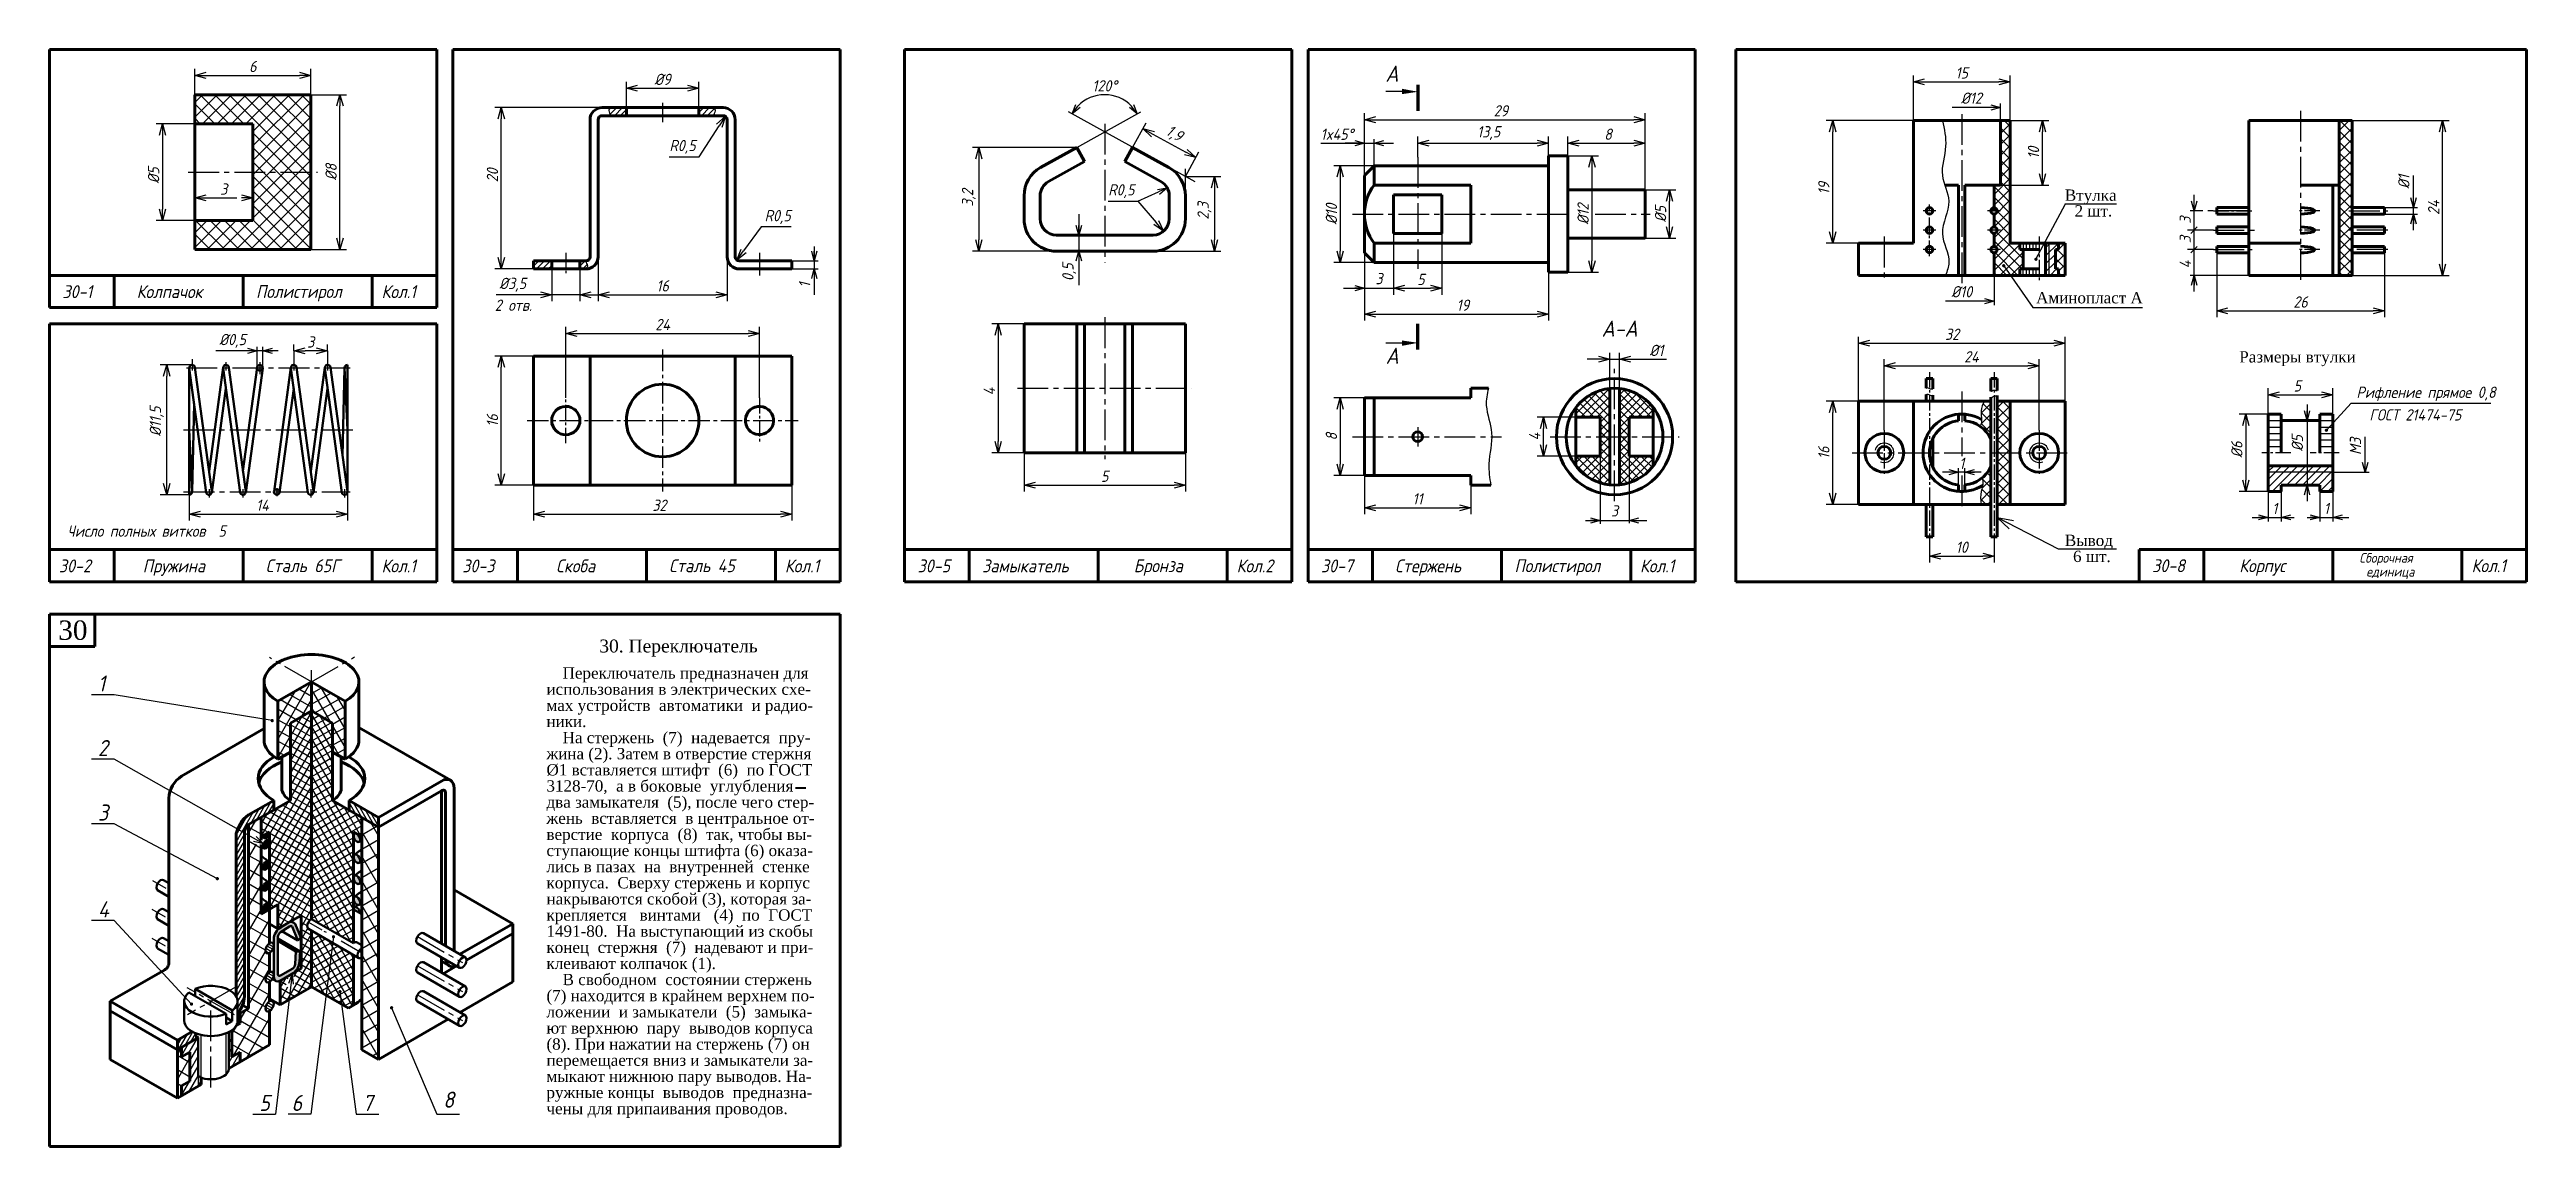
# Model space of a CAD drawing. Header units: millimetres. Extents: x -255 to 513, y 132 to 472.
import ezdxf

# ---------------------------------------------------------------- set-up
doc = ezdxf.new("R2010")
doc.units = ezdxf.units.MM
doc.header["$LTSCALE"] = 0.5
doc.linetypes.add('CENTER2', pattern=[28.575, 19.05, -3.175, 3.175, -3.175])
doc.layers.get('Defpoints').update_dxf_attribs({"color": 5})
doc.styles.get("Standard").update_dxf_attribs({"font": 'isocpeui.ttf', "width": 0.9})
doc.styles.add('стиль1', font='TIMES.TTF')
doc.dimstyles.new('Standart 1', dxfattribs={"dimtxt": 3.5, "dimasz": 3.5, "dimexe": 2, "dimexo": 0, "dimgap": 1, "dimtad": 1, "dimtoh": 1, "dimdec": 0, "dimtxsty": 'Standard', "dimblk": 'OPEN30', "dimcen": 2.5, "dimadec": 0, "dimazin": 0, "dimtfac": 1, "dimtdec": 0, "dimtmove": 0, "dimatfit": 3, "dimldrblk": 'DOTSMALL', "dimfxl": 0, "dimarcsym": 0})
pattern_1 = [(45, (-160, 287), (-0.898026, 0.898026), [])]
pattern_2 = [(45, (237.6025, 287), (-1.234785, 1.234785), [])]

msp = doc.modelspace()

# ---------------------------------------------------------------- texts
at = {"color": 7, "lineweight": -3, "width": 0.9}
for s, height, p in [('А', 5, (159, 462)), ('2 отв.', 3.5, (-117, 391)), ('А-А', 5, (226, 383)), ('А', 5, (159.07, 374.57))]:
    msp.add_text(s, height=height, dxfattribs=at).set_placement(p)
at = {"color": 7, "lineweight": -3, "style": 'стиль1'}
for s, p in [('Втулка', (369.55, 425.12)), ('2 шт.', (372.57, 420.24)), ('Аминопласт А', (360.63, 393.32)), ('Размеры втулки', (423.6, 375)), ('Вывод', (369.55, 318.12)), ('6 шт.', (372.09, 313.15))]:
    msp.add_text(s, height=3.5, dxfattribs=at).set_placement(p)
at = {"color": 7, "lineweight": -3, "width": 0.9}
for s, p in [('3', (408.6, 418)), ('3', (408.6, 412)), ('4', (408.62, 404.19))]:
    msp.add_text(s, height=3.5, rotation=90, dxfattribs=at).set_placement(p)
at = {"color": 7, "width": 0.9}
for s, height, p in [('30-1', 4, (-251, 394.95)), ('Колпачок', 4, (-228, 394.95)), ('Полистирол', 4, (-191, 395)), ('Кол.1', 4, (-152.11, 394.95)), ('Число полных витков  5', 3.5, (-249.47, 321)), ('Сборочная', 3, (460.81, 312.94)), ('30-2', 4, (-252.11, 309.95)), ('Пружина', 4, (-226.11, 309.95)), ('Сталь 65Г', 4, (-188, 310)), ('Кол.1', 4, (-152.11, 309.95)), ('30-3', 4, (-127.11, 309.95)), ('Скоба', 4, (-98, 309.95)), ('Сталь 45', 4, (-63, 310)), ('Кол.1', 4, (-27.11, 309.95)), ('30-5', 4, (14, 309.95)), ('Замыкатель', 4, (34, 309.95)), ('Бронза', 4, (81, 310)), ('Кол.2', 4, (112.89, 309.95)), ('30-7', 4, (139, 309.95)), ('Стержень', 4, (162, 309.95)), ('Полистирол', 4, (199, 310)), ('Кол.1', 4, (237.89, 309.95)), ('30-8', 4, (396.6, 310)), ('Корпус', 4, (423.6, 310)), ('единица', 3, (462.98, 308.65)), ('Кол.1', 4, (495.6, 310))]:
    msp.add_text(s, height=height, dxfattribs=at).set_placement(p)
at = {"lineweight": -3, "width": 0.9}
for s, height, p in [('Рифление прямое 0,8', 3.5, (459.91, 364.01)), ('ГОСТ 21474-75', 3.5, (463.91, 357.01)), ('1', 5, (-240, 273)), ('2', 5, (-240, 253)), ('3', 5, (-240, 233)), ('4', 5, (-240, 203)), ('5', 5, (-190, 143)), ('6', 5, (-180, 143)), ('7', 5, (-158, 143)), ('8', 5, (-133, 144))]:
    msp.add_text(s, height=height, dxfattribs=at).set_placement(p)
at = {"lineweight": 60, "style": 'стиль1'}
msp.add_text('30', height=6, dxfattribs=at).set_placement((-252.3, 289.03))
at = {"color": 7, "style": 'стиль1'}
for s, height, p in [('30. Переключатель', 4, (-84.63, 285.12)), ('Переключатель предназначен для', 3.5, (-96, 277)), ('использования в электрических схе-', 3.5, (-101, 272)), ('мах устройств  автоматики  и радио-', 3.5, (-101, 267)), ('жина (2). Затем в отверстие стержня', 3.5, (-101, 252)), ('На стержень  (7)  надевается  пру- ', 3.5, (-96, 257)), ('%%c1 вставляется штифт  (6)  по ГОСТ', 3.5, (-101, 247)), ('3128-70,  а в боковые  углубления', 3.5, (-101, 242)), ('два замыкателя  (5), после чего стер-', 3.5, (-101, 237)), ('жень  вставляется  в центральное от-', 3.5, (-101, 232)), ('верстие  корпуса  (8)  так, чтобы вы-', 3.5, (-101, 227)), ('ступающие концы штифта (6) оказа-', 3.5, (-101, 222)), ('лись в пазах  на  внутренней  стенке', 3.5, (-101, 217)), ('корпуса.  Сверху стержень и корпус ', 3.5, (-101, 212)), ('накрываются скобой (3), которая за-', 3.5, (-101, 207)), ('крепляется   винтами   (4)  по  ГОСТ', 3.5, (-101, 202)), ('1491-80.  На выступающий из скобы', 3.5, (-101, 197)), ('конец  стержня  (7)  надевают и при-', 3.5, (-101, 192)), ('клеивают колпачок (1). ', 3.5, (-101, 187)), ('В свободном  состоянии стержень', 3.5, (-96, 182)), ('(7) находится в крайнем верхнем по-', 3.5, (-101, 177)), ('ложении  и замыкатели  (5)  замыка-', 3.5, (-101, 172)), ('ют верхнюю  пару  выводов корпуса', 3.5, (-101, 167)), ('(8). При нажатии на стержень (7) он', 3.5, (-101, 162)), ('перемещается вниз и замыкатели за-', 3.5, (-101, 157)), ('мыкают нижнюю пару выводов. На-', 3.5, (-101, 152)), ('ружные концы  выводов  предназна-', 3.5, (-101, 147)), ('чены для припаивания проводов.', 3.5, (-101, 142))]:
    msp.add_text(s, height=height, dxfattribs=at).set_placement(p)
at = {"style": 'стиль1'}
msp.add_text('ники.', height=3.5, dxfattribs=at).set_placement((-101, 262))
at = {"lineweight": -3, "insert": (72, 460.75), "char_height": 3.5, "attachment_point": 5}
msp.add_mtext('120%%d', dxfattribs=at)
at = {"color": 7, "lineweight": -3, "char_height": 3.5, "attachment_point": 5}
for s, insert in [('%%c12', (340.6, 456.93)), ('1x45%%d', (144, 445.75)), ('%%c10', (337.6, 396.93)), ('%%c0,5', (-198.27, 381.7)), ('3', (230, 329)), ('1', (434.6, 329.75)), ('1', (450.6, 329.75))]:
    msp.add_mtext(s, dxfattribs=dict(at, insert=insert))
at = {"color": 7, "lineweight": -3, "char_height": 3.5, "attachment_point": 5, "rotation": 90}
for s, insert in [('%%c1', (474.6, 431)), ('1', (-21, 399)), ('M3', (459.6, 349))]:
    msp.add_mtext(s, dxfattribs=dict(at, insert=insert))
at = {"color": 7, "char_height": 3.5, "attachment_point": 5, "rotation": 90}
for s, insert in [('0,5', (61, 403)), ('%%c5', (441.6, 350))]:
    msp.add_mtext(s, dxfattribs=dict(at, insert=insert))
at = {"color": 7, "char_height": 3.5, "attachment_point": 5}
for s, insert in [('3', (157, 401)), ('1', (337.6, 343.75))]:
    msp.add_mtext(s, dxfattribs=dict(at, insert=insert))

# ---------------------------------------------------------------- blocks, each defined once
blk = doc.blocks.new('_Open30')
at = {"color": 0, "linetype": 'ByBlock', "lineweight": -2}
for p, q in [((-1, 0.27), (0, 0)), ((0, 0), (-1, -0.27)), ((0, 0), (-1, 0))]:
    blk.add_line(p, q, dxfattribs=at)
blk = doc.blocks.new('*D47')
at = {"color": 0, "lineweight": -2}
for p, q in [((-99.38, 404), (-99.38, 394)), ((-90.63, 404), (-90.63, 394)), ((-102.88, 396), (-116.54, 396)), ((-90.63, 396), (-99.38, 396)), ((-87.13, 396), (-83.63, 396))]:
    blk.add_line(p, q, dxfattribs=at)
at = {"layer": 'Defpoints', "color": 0}
for p in [(-99.38, 404), (-90.63, 404), (-90.63, 396)]:
    blk.add_point(p, dxfattribs=at)
at = {"color": 0, "lineweight": -2, "xscale": 3.5, "yscale": 3.5, "zscale": 3.5}
blk.add_blockref('_Open30', (-99.38, 396), dxfattribs=at)
at = {"color": 0, "lineweight": -2, "xscale": 3.5, "yscale": 3.5, "zscale": 3.5, "rotation": 180}
blk.add_blockref('_Open30', (-90.63, 396), dxfattribs=at)
at = {"color": 0, "lineweight": -3, "insert": (-111.46, 399.1), "char_height": 3.5, "attachment_point": 5}
blk.add_mtext('%%C3,5', dxfattribs=at)
blk = doc.blocks.new('_DotSmall')
at = {"color": 0, "linetype": 'ByBlock', "const_width": 0.5}
blk.add_lwpolyline([(-0.0625, 0, 1), (0.0625, 0, 1)], format="xyb", close=True, dxfattribs=at)
blk = doc.blocks.new('*D48')
at = {"color": 0, "lineweight": -2}
for p, q in [((-85, 407.75), (-85, 394)), ((-45, 407.75), (-45, 394)), ((-81.5, 396), (-48.5, 396))]:
    blk.add_line(p, q, dxfattribs=at)
at = {"layer": 'Defpoints', "color": 0}
for p in [(-85, 407.75), (-45, 407.75), (-45, 396)]:
    blk.add_point(p, dxfattribs=at)
at = {"color": 0, "lineweight": -2, "xscale": 3.5, "yscale": 3.5, "zscale": 3.5, "rotation": 180}
blk.add_blockref('_Open30', (-85, 396), dxfattribs=at)
at = {"color": 0, "lineweight": -2, "xscale": 3.5, "yscale": 3.5, "zscale": 3.5}
blk.add_blockref('_Open30', (-45, 396), dxfattribs=at)
at = {"color": 0, "lineweight": -3, "insert": (-65, 398.75), "char_height": 3.5, "attachment_point": 5}
blk.add_mtext('16', dxfattribs=at)
blk = doc.blocks.new('*D49')
at = {"color": 0, "lineweight": -2}
for p, q in [((-53.71, 438.74), (-47.47, 448.36)), ((-62.96, 438.74), (-53.71, 438.74))]:
    blk.add_line(p, q, dxfattribs=at)
at = {"layer": 'Defpoints', "color": 0}
for p in [(-46.25, 450.25), (-45.57, 451.3)]:
    blk.add_point(p, dxfattribs=at)
at = {"color": 0, "lineweight": -2, "xscale": 3.5, "yscale": 3.5, "zscale": 3.5, "rotation": 57.06332878323522}
blk.add_blockref('_Open30', (-45.57, 451.3), dxfattribs=at)
at = {"color": 0, "lineweight": -3, "insert": (-58.83, 441.84), "char_height": 3.5, "attachment_point": 5}
blk.add_mtext('R0,5', dxfattribs=at)
blk = doc.blocks.new('*D50')
at = {"color": 0, "lineweight": -2}
for p, q in [((-34.46, 417), (-39.92, 409.56)), ((-25.21, 417), (-34.46, 417))]:
    blk.add_line(p, q, dxfattribs=at)
at = {"layer": 'Defpoints', "color": 0}
for p in [(-41.25, 407.75), (-41.99, 406.74)]:
    blk.add_point(p, dxfattribs=at)
at = {"color": 0, "lineweight": -2, "xscale": 3.5, "yscale": 3.5, "zscale": 3.5, "rotation": 233.7369666777869}
blk.add_blockref('_Open30', (-41.99, 406.74), dxfattribs=at)
at = {"color": 0, "lineweight": -3, "insert": (-29.34, 420.1), "char_height": 3.5, "attachment_point": 5}
blk.add_mtext('R0,5', dxfattribs=at)
blk = doc.blocks.new('*D51')
at = {"color": 0, "lineweight": -2}
for p, q in [((-76.25, 454), (-76.25, 462)), ((-53.75, 454), (-53.75, 462)), ((-72.75, 460), (-57.25, 460))]:
    blk.add_line(p, q, dxfattribs=at)
at = {"layer": 'Defpoints', "color": 0}
for p in [(-76.25, 454), (-53.75, 460), (-53.75, 454)]:
    blk.add_point(p, dxfattribs=at)
at = {"color": 0, "lineweight": -2, "xscale": 3.5, "yscale": 3.5, "zscale": 3.5, "rotation": 180}
blk.add_blockref('_Open30', (-76.25, 460), dxfattribs=at)
at = {"color": 0, "lineweight": -2, "xscale": 3.5, "yscale": 3.5, "zscale": 3.5}
blk.add_blockref('_Open30', (-53.75, 460), dxfattribs=at)
at = {"color": 0, "lineweight": -3, "insert": (-65, 462.75), "char_height": 3.5, "attachment_point": 5}
blk.add_mtext('%%c9', dxfattribs=at)
blk = doc.blocks.new('*D52')
at = {"color": 0, "lineweight": -2}
for p, q in [((-83.75, 454), (-117, 454)), ((-115, 407.5), (-115, 450.5)), ((-105, 404), (-117, 404))]:
    blk.add_line(p, q, dxfattribs=at)
at = {"layer": 'Defpoints', "color": 0}
for p in [(-115, 454), (-83.75, 454), (-105, 404)]:
    blk.add_point(p, dxfattribs=at)
at = {"color": 0, "lineweight": -2, "xscale": 3.5, "yscale": 3.5, "zscale": 3.5}
for p, rotation in [((-115, 454), 90), ((-115, 404), 270)]:
    blk.add_blockref('_Open30', p, dxfattribs=dict(at, rotation=rotation))
at = {"color": 0, "lineweight": -3, "insert": (-117.75, 433), "char_height": 3.5, "attachment_point": 5, "rotation": 90}
blk.add_mtext('20', dxfattribs=at)
blk = doc.blocks.new('*D53')
at = {"color": 0, "lineweight": -2}
for p, q in [((-105, 377), (-117, 377)), ((-115, 340.5), (-115, 373.5)), ((-105, 337), (-117, 337))]:
    blk.add_line(p, q, dxfattribs=at)
at = {"layer": 'Defpoints', "color": 0}
for p in [(-115, 377), (-105, 377), (-105, 337)]:
    blk.add_point(p, dxfattribs=at)
at = {"color": 0, "lineweight": -2, "xscale": 3.5, "yscale": 3.5, "zscale": 3.5}
for p, rotation in [((-115, 377), 90), ((-115, 337), 270)]:
    blk.add_blockref('_Open30', p, dxfattribs=dict(at, rotation=rotation))
at = {"color": 0, "lineweight": -3, "insert": (-117.75, 357), "char_height": 3.5, "attachment_point": 5, "rotation": 90}
blk.add_mtext('16', dxfattribs=at)
blk = doc.blocks.new('*D54')
at = {"color": 0, "lineweight": -2}
for p, q in [((-95, 364), (-95, 386)), ((-91.5, 384), (-38.5, 384)), ((-35, 364), (-35, 386))]:
    blk.add_line(p, q, dxfattribs=at)
at = {"layer": 'Defpoints', "color": 0}
for p in [(-35, 384), (-95, 364), (-35, 364)]:
    blk.add_point(p, dxfattribs=at)
at = {"color": 0, "lineweight": -2, "xscale": 3.5, "yscale": 3.5, "zscale": 3.5, "rotation": 180}
blk.add_blockref('_Open30', (-95, 384), dxfattribs=at)
at = {"color": 0, "lineweight": -2, "xscale": 3.5, "yscale": 3.5, "zscale": 3.5}
blk.add_blockref('_Open30', (-35, 384), dxfattribs=at)
at = {"color": 0, "lineweight": -3, "insert": (-65, 386.75), "char_height": 3.5, "attachment_point": 5}
blk.add_mtext('24', dxfattribs=at)
blk = doc.blocks.new('*D55')
at = {"color": 0, "lineweight": -2}
for p, q in [((-105, 337), (-105, 326)), ((-25, 337), (-25, 326)), ((-101.5, 328), (-28.5, 328))]:
    blk.add_line(p, q, dxfattribs=at)
at = {"layer": 'Defpoints', "color": 0}
for p in [(-105, 337), (-25, 337), (-25, 328)]:
    blk.add_point(p, dxfattribs=at)
at = {"color": 0, "lineweight": -2, "xscale": 3.5, "yscale": 3.5, "zscale": 3.5, "rotation": 180}
blk.add_blockref('_Open30', (-105, 328), dxfattribs=at)
at = {"color": 0, "lineweight": -2, "xscale": 3.5, "yscale": 3.5, "zscale": 3.5}
blk.add_blockref('_Open30', (-25, 328), dxfattribs=at)
at = {"color": 0, "lineweight": -3, "insert": (-66, 330.75), "char_height": 3.5, "attachment_point": 5}
blk.add_mtext('32', dxfattribs=at)
blk = doc.blocks.new('*D56')
at = {"color": 0, "lineweight": -2}
for p, q in [((-179.32, 378.62), (-179.32, 380.62)), ((-172.32, 378.62), (-175.82, 378.62)), ((-168.82, 378.62), (-168.82, 380.62))]:
    blk.add_line(p, q, dxfattribs=at)
at = {"layer": 'Defpoints', "color": 0}
for p in [(-179.32, 378.62), (-179.32, 378.62), (-168.82, 378.62)]:
    blk.add_point(p, dxfattribs=at)
at = {"color": 0, "lineweight": -2, "xscale": 3.5, "yscale": 3.5, "zscale": 3.5, "rotation": 180}
blk.add_blockref('_Open30', (-179.32, 378.62), dxfattribs=at)
at = {"color": 0, "lineweight": -2, "xscale": 3.5, "yscale": 3.5, "zscale": 3.5}
blk.add_blockref('_Open30', (-168.82, 378.62), dxfattribs=at)
at = {"color": 0, "lineweight": -3, "insert": (-174.07, 381.37), "char_height": 3.5, "attachment_point": 5}
blk.add_mtext('3', dxfattribs=at)
blk = doc.blocks.new('*D57')
at = {"color": 0, "lineweight": -2}
for p, q in [((-211.69, 334.87), (-211.69, 326)), ((-162.69, 334.87), (-162.69, 326)), ((-208.19, 328), (-166.19, 328))]:
    blk.add_line(p, q, dxfattribs=at)
at = {"layer": 'Defpoints', "color": 0}
for p in [(-211.69, 334.87), (-162.69, 334.87), (-162.69, 328)]:
    blk.add_point(p, dxfattribs=at)
at = {"color": 0, "lineweight": -2, "xscale": 3.5, "yscale": 3.5, "zscale": 3.5, "rotation": 180}
blk.add_blockref('_Open30', (-211.69, 328), dxfattribs=at)
at = {"color": 0, "lineweight": -2, "xscale": 3.5, "yscale": 3.5, "zscale": 3.5}
blk.add_blockref('_Open30', (-162.69, 328), dxfattribs=at)
at = {"color": 0, "lineweight": -3, "insert": (-189, 330.75), "char_height": 3.5, "attachment_point": 5}
blk.add_mtext('14', dxfattribs=at)
blk = doc.blocks.new('*D58')
at = {"color": 0, "lineweight": -2}
for p, q in [((-210.82, 374.24), (-220.69, 374.24)), ((-218.69, 337.49), (-218.69, 370.74)), ((-211.69, 333.99), (-220.69, 333.99))]:
    blk.add_line(p, q, dxfattribs=at)
at = {"layer": 'Defpoints', "color": 0}
for p in [(-218.69, 374.24), (-210.82, 374.24), (-211.69, 333.99)]:
    blk.add_point(p, dxfattribs=at)
at = {"color": 0, "lineweight": -2, "xscale": 3.5, "yscale": 3.5, "zscale": 3.5}
for p, rotation in [((-218.69, 374.24), 90), ((-218.69, 333.99), 270)]:
    blk.add_blockref('_Open30', p, dxfattribs=dict(at, rotation=rotation))
at = {"color": 0, "lineweight": -3, "insert": (-221.79, 356.74), "char_height": 3.5, "attachment_point": 5, "rotation": 90}
blk.add_mtext('%%c11,5', dxfattribs=at)
blk = doc.blocks.new('*D59')
at = {"color": 0, "linetype": 'Continuous', "lineweight": -2}
for p, q in [((-174, 458), (-163, 458)), ((-165, 413.5), (-165, 454.5)), ((-174, 410), (-163, 410))]:
    blk.add_line(p, q, dxfattribs=at)
at = {"layer": 'Defpoints', "color": 0, "linetype": 'Continuous'}
for p in [(-174, 458), (-165, 458), (-174, 410)]:
    blk.add_point(p, dxfattribs=at)
at = {"color": 0, "linetype": 'Continuous', "lineweight": -2, "xscale": 3.5, "yscale": 3.5, "zscale": 3.5}
for p, rotation in [((-165, 458), 90), ((-165, 410), 270)]:
    blk.add_blockref('_Open30', p, dxfattribs=dict(at, rotation=rotation))
at = {"color": 0, "linetype": 'Continuous', "lineweight": -3, "insert": (-167.75, 434), "char_height": 3.5, "attachment_point": 5, "rotation": 90}
blk.add_mtext('%%c8', dxfattribs=at)
blk = doc.blocks.new('*D60')
at = {"color": 0, "linetype": 'Continuous', "lineweight": -2}
for p, q in [((-210, 458), (-210, 466)), ((-206.5, 464), (-177.5, 464)), ((-174, 458), (-174, 466))]:
    blk.add_line(p, q, dxfattribs=at)
at = {"layer": 'Defpoints', "color": 0, "linetype": 'Continuous'}
for p in [(-174, 464), (-210, 458), (-174, 458)]:
    blk.add_point(p, dxfattribs=at)
at = {"color": 0, "linetype": 'Continuous', "lineweight": -2, "xscale": 3.5, "yscale": 3.5, "zscale": 3.5, "rotation": 180}
blk.add_blockref('_Open30', (-210, 464), dxfattribs=at)
at = {"color": 0, "linetype": 'Continuous', "lineweight": -2, "xscale": 3.5, "yscale": 3.5, "zscale": 3.5}
blk.add_blockref('_Open30', (-174, 464), dxfattribs=at)
at = {"color": 0, "linetype": 'Continuous', "lineweight": -3, "insert": (-192, 466.75), "char_height": 3.5, "attachment_point": 5}
blk.add_mtext('6', dxfattribs=at)
blk = doc.blocks.new('*D61')
at = {"color": 0, "linetype": 'CENTER2', "lineweight": -2}
for p, q in [((-210, 427), (-210, 424)), ((-206.5, 426), (-195.5, 426)), ((-192, 427), (-192, 424))]:
    blk.add_line(p, q, dxfattribs=at)
at = {"layer": 'Defpoints', "color": 0, "linetype": 'CENTER2'}
for p in [(-210, 427), (-192, 427), (-192, 426)]:
    blk.add_point(p, dxfattribs=at)
at = {"color": 0, "linetype": 'CENTER2', "lineweight": -2, "xscale": 3.5, "yscale": 3.5, "zscale": 3.5, "rotation": 180}
blk.add_blockref('_Open30', (-210, 426), dxfattribs=at)
at = {"color": 0, "linetype": 'CENTER2', "lineweight": -2, "xscale": 3.5, "yscale": 3.5, "zscale": 3.5}
blk.add_blockref('_Open30', (-192, 426), dxfattribs=at)
at = {"color": 0, "linetype": 'CENTER2', "lineweight": -3, "insert": (-201, 428.75), "char_height": 3.5, "attachment_point": 5}
blk.add_mtext('3', dxfattribs=at)
blk = doc.blocks.new('*D62')
at = {"color": 0, "linetype": 'Continuous', "lineweight": -2}
for p, q in [((-210, 449), (-222, 449)), ((-220, 445.5), (-220, 422.5)), ((-210, 419), (-222, 419))]:
    blk.add_line(p, q, dxfattribs=at)
at = {"layer": 'Defpoints', "color": 0, "linetype": 'Continuous'}
for p in [(-210, 449), (-220, 419), (-210, 419)]:
    blk.add_point(p, dxfattribs=at)
at = {"color": 0, "linetype": 'Continuous', "lineweight": -2, "xscale": 3.5, "yscale": 3.5, "zscale": 3.5}
for p, rotation in [((-220, 449), 90), ((-220, 419), 270)]:
    blk.add_blockref('_Open30', p, dxfattribs=dict(at, rotation=rotation))
at = {"color": 0, "linetype": 'Continuous', "lineweight": -3, "insert": (-222.75, 433), "char_height": 3.5, "attachment_point": 5, "rotation": 90}
blk.add_mtext('%%c5', dxfattribs=at)
blk = doc.blocks.new('*D63')
at = {"color": 0, "lineweight": -2}
for p, q in [((432.6, 359), (423.6, 359)), ((425.6, 355.5), (425.6, 338.5)), ((432.6, 335), (423.6, 335))]:
    blk.add_line(p, q, dxfattribs=at)
at = {"layer": 'Defpoints', "color": 0}
for p in [(432.6, 359), (425.6, 335), (432.6, 335)]:
    blk.add_point(p, dxfattribs=at)
at = {"color": 0, "lineweight": -2, "xscale": 3.5, "yscale": 3.5, "zscale": 3.5}
for p, rotation in [((425.6, 359), 90), ((425.6, 335), 270)]:
    blk.add_blockref('_Open30', p, dxfattribs=dict(at, rotation=rotation))
at = {"color": 0, "lineweight": -3, "insert": (422.85, 348), "char_height": 3.5, "attachment_point": 5, "rotation": 90}
blk.add_mtext('%%c6', dxfattribs=at)
blk = doc.blocks.new('*D64')
at = {"color": 0, "lineweight": -2}
for p, q in [((432.6, 359), (432.6, 367)), ((436.1, 365), (449.1, 365)), ((452.6, 359), (452.6, 367))]:
    blk.add_line(p, q, dxfattribs=at)
at = {"layer": 'Defpoints', "color": 0}
for p in [(452.6, 365), (432.6, 359), (452.6, 359)]:
    blk.add_point(p, dxfattribs=at)
at = {"color": 0, "lineweight": -2, "xscale": 3.5, "yscale": 3.5, "zscale": 3.5, "rotation": 180}
blk.add_blockref('_Open30', (432.6, 365), dxfattribs=at)
at = {"color": 0, "lineweight": -2, "xscale": 3.5, "yscale": 3.5, "zscale": 3.5}
blk.add_blockref('_Open30', (452.6, 365), dxfattribs=at)
at = {"color": 0, "lineweight": -3, "insert": (441.6, 367.75), "char_height": 3.5, "attachment_point": 5}
blk.add_mtext('5', dxfattribs=at)
blk = doc.blocks.new('*D65')
at = {"color": 0, "lineweight": -2}
for p, q in [((327.6, 319), (327.6, 313)), ((331.1, 315), (344.1, 315)), ((347.6, 319), (347.6, 313))]:
    blk.add_line(p, q, dxfattribs=at)
at = {"layer": 'Defpoints', "color": 0}
for p in [(327.6, 319), (347.6, 319), (347.6, 315)]:
    blk.add_point(p, dxfattribs=at)
at = {"color": 0, "lineweight": -2, "xscale": 3.5, "yscale": 3.5, "zscale": 3.5, "rotation": 180}
blk.add_blockref('_Open30', (327.6, 315), dxfattribs=at)
at = {"color": 0, "lineweight": -2, "xscale": 3.5, "yscale": 3.5, "zscale": 3.5}
blk.add_blockref('_Open30', (347.6, 315), dxfattribs=at)
at = {"color": 0, "lineweight": -3, "insert": (337.6, 317.75), "char_height": 3.5, "attachment_point": 5}
blk.add_mtext('10', dxfattribs=at)
blk = doc.blocks.new('*D66')
at = {"color": 0, "lineweight": -2}
for p, q in [((305.6, 363), (295.6, 363)), ((297.6, 334.5), (297.6, 359.5)), ((305.6, 331), (295.6, 331))]:
    blk.add_line(p, q, dxfattribs=at)
at = {"layer": 'Defpoints', "color": 0}
for p in [(297.6, 363), (305.6, 363), (305.6, 331)]:
    blk.add_point(p, dxfattribs=at)
at = {"color": 0, "lineweight": -2, "xscale": 3.5, "yscale": 3.5, "zscale": 3.5}
for p, rotation in [((297.6, 363), 90), ((297.6, 331), 270)]:
    blk.add_blockref('_Open30', p, dxfattribs=dict(at, rotation=rotation))
at = {"color": 0, "lineweight": -3, "insert": (294.85, 347), "char_height": 3.5, "attachment_point": 5, "rotation": 90}
blk.add_mtext('16', dxfattribs=at)
blk = doc.blocks.new('*D67')
at = {"color": 0, "lineweight": -2}
for p, q in [((305.6, 363), (305.6, 383)), ((309.1, 381), (366.1, 381)), ((369.6, 363), (369.6, 383))]:
    blk.add_line(p, q, dxfattribs=at)
at = {"layer": 'Defpoints', "color": 0}
for p in [(369.6, 381), (305.6, 363), (369.6, 363)]:
    blk.add_point(p, dxfattribs=at)
at = {"color": 0, "lineweight": -2, "xscale": 3.5, "yscale": 3.5, "zscale": 3.5, "rotation": 180}
blk.add_blockref('_Open30', (305.6, 381), dxfattribs=at)
at = {"color": 0, "lineweight": -2, "xscale": 3.5, "yscale": 3.5, "zscale": 3.5}
blk.add_blockref('_Open30', (369.6, 381), dxfattribs=at)
at = {"color": 0, "lineweight": -3, "insert": (334.6, 383.75), "char_height": 3.5, "attachment_point": 5}
blk.add_mtext('32', dxfattribs=at)
blk = doc.blocks.new('*D68')
at = {"color": 0, "lineweight": -2}
for p, q in [((313.6, 354), (313.6, 376)), ((317.1, 374), (358.1, 374)), ((361.6, 354), (361.6, 376))]:
    blk.add_line(p, q, dxfattribs=at)
at = {"layer": 'Defpoints', "color": 0}
for p in [(361.6, 374), (313.6, 354), (361.6, 354)]:
    blk.add_point(p, dxfattribs=at)
at = {"color": 0, "lineweight": -2, "xscale": 3.5, "yscale": 3.5, "zscale": 3.5, "rotation": 180}
blk.add_blockref('_Open30', (313.6, 374), dxfattribs=at)
at = {"color": 0, "lineweight": -2, "xscale": 3.5, "yscale": 3.5, "zscale": 3.5}
blk.add_blockref('_Open30', (361.6, 374), dxfattribs=at)
at = {"color": 0, "lineweight": -3, "insert": (340.6, 376.75), "char_height": 3.5, "attachment_point": 5}
blk.add_mtext('24', dxfattribs=at)
blk = doc.blocks.new('*D69')
at = {"color": 0, "lineweight": -2}
for p, q in [((322.6, 450), (322.6, 464)), ((326.1, 462), (349.1, 462)), ((352.6, 450), (352.6, 464))]:
    blk.add_line(p, q, dxfattribs=at)
at = {"layer": 'Defpoints', "color": 0}
for p in [(352.6, 462), (322.6, 450), (352.6, 450)]:
    blk.add_point(p, dxfattribs=at)
at = {"color": 0, "lineweight": -2, "xscale": 3.5, "yscale": 3.5, "zscale": 3.5, "rotation": 180}
blk.add_blockref('_Open30', (322.6, 462), dxfattribs=at)
at = {"color": 0, "lineweight": -2, "xscale": 3.5, "yscale": 3.5, "zscale": 3.5}
blk.add_blockref('_Open30', (352.6, 462), dxfattribs=at)
at = {"color": 0, "lineweight": -3, "insert": (337.6, 464.75), "char_height": 3.5, "attachment_point": 5}
blk.add_mtext('15', dxfattribs=at)
blk = doc.blocks.new('*D70')
at = {"color": 0, "lineweight": -2}
for p, q in [((458.6, 450), (488.6, 450)), ((486.6, 405.5), (486.6, 446.5)), ((458.6, 402), (488.6, 402))]:
    blk.add_line(p, q, dxfattribs=at)
at = {"layer": 'Defpoints', "color": 0}
for p in [(458.6, 450), (486.6, 450), (458.6, 402)]:
    blk.add_point(p, dxfattribs=at)
at = {"color": 0, "lineweight": -2, "xscale": 3.5, "yscale": 3.5, "zscale": 3.5}
for p, rotation in [((486.6, 450), 90), ((486.6, 402), 270)]:
    blk.add_blockref('_Open30', p, dxfattribs=dict(at, rotation=rotation))
at = {"color": 0, "lineweight": -3, "insert": (483.85, 423), "char_height": 3.5, "attachment_point": 5, "rotation": 90}
blk.add_mtext('24', dxfattribs=at)
blk = doc.blocks.new('*D71')
at = {"color": 0, "lineweight": -2}
for p, q in [((416.6, 409), (416.6, 389)), ((468.6, 409), (468.6, 389)), ((420.1, 391), (465.1, 391))]:
    blk.add_line(p, q, dxfattribs=at)
at = {"layer": 'Defpoints', "color": 0}
for p in [(416.6, 409), (468.6, 409), (468.6, 391)]:
    blk.add_point(p, dxfattribs=at)
at = {"color": 0, "lineweight": -2, "xscale": 3.5, "yscale": 3.5, "zscale": 3.5, "rotation": 180}
blk.add_blockref('_Open30', (416.6, 391), dxfattribs=at)
at = {"color": 0, "lineweight": -2, "xscale": 3.5, "yscale": 3.5, "zscale": 3.5}
blk.add_blockref('_Open30', (468.6, 391), dxfattribs=at)
at = {"color": 0, "lineweight": -3, "insert": (442.6, 393.75), "char_height": 3.5, "attachment_point": 5}
blk.add_mtext('26', dxfattribs=at)
blk = doc.blocks.new('*D72')
at = {"color": 0, "lineweight": -2}
for p, q in [((352.6, 450), (364.6, 450)), ((362.6, 433.5), (362.6, 446.5)), ((349.6, 430), (364.6, 430))]:
    blk.add_line(p, q, dxfattribs=at)
at = {"layer": 'Defpoints', "color": 0}
for p in [(352.6, 450), (362.6, 450), (349.6, 430)]:
    blk.add_point(p, dxfattribs=at)
at = {"color": 0, "lineweight": -2, "xscale": 3.5, "yscale": 3.5, "zscale": 3.5}
for p, rotation in [((362.6, 450), 90), ((362.6, 430), 270)]:
    blk.add_blockref('_Open30', p, dxfattribs=dict(at, rotation=rotation))
at = {"color": 0, "lineweight": -3, "insert": (359.85, 440), "char_height": 3.5, "attachment_point": 5, "rotation": 90}
blk.add_mtext('10', dxfattribs=at)
blk = doc.blocks.new('*D73')
at = {"color": 0, "lineweight": -2}
for p, q in [((322.6, 450), (295.6, 450)), ((297.6, 415.5), (297.6, 446.5)), ((305.6, 412), (295.6, 412))]:
    blk.add_line(p, q, dxfattribs=at)
at = {"layer": 'Defpoints', "color": 0}
for p in [(297.6, 450), (322.6, 450), (305.6, 412)]:
    blk.add_point(p, dxfattribs=at)
at = {"color": 0, "lineweight": -2, "xscale": 3.5, "yscale": 3.5, "zscale": 3.5}
for p, rotation in [((297.6, 450), 90), ((297.6, 412), 270)]:
    blk.add_blockref('_Open30', p, dxfattribs=dict(at, rotation=rotation))
at = {"color": 0, "lineweight": -3, "insert": (294.85, 429), "char_height": 3.5, "attachment_point": 5, "rotation": 90}
blk.add_mtext('19', dxfattribs=at)
blk = doc.blocks.new('*D74')
at = {"color": 0, "lineweight": -2}
for p, q in [((152.5, 444.25), (152.5, 452.25)), ((156, 450.25), (236, 450.25)), ((239.5, 428.5), (239.5, 452.25))]:
    blk.add_line(p, q, dxfattribs=at)
at = {"layer": 'Defpoints', "color": 0}
for p in [(239.5, 450.25), (152.5, 444.25), (239.5, 428.5)]:
    blk.add_point(p, dxfattribs=at)
at = {"color": 0, "lineweight": -2, "xscale": 3.5, "yscale": 3.5, "zscale": 3.5, "rotation": 180}
blk.add_blockref('_Open30', (152.5, 450.25), dxfattribs=at)
at = {"color": 0, "lineweight": -2, "xscale": 3.5, "yscale": 3.5, "zscale": 3.5}
blk.add_blockref('_Open30', (239.5, 450.25), dxfattribs=at)
at = {"color": 0, "lineweight": -3, "insert": (194.76, 453), "char_height": 3.5, "attachment_point": 5}
blk.add_mtext('29', dxfattribs=at)
blk = doc.blocks.new('*D75')
at = {"color": 0, "lineweight": -2}
for p, q in [((215.5, 439), (215.5, 445)), ((219, 443), (236, 443)), ((239.5, 428.5), (239.5, 445))]:
    blk.add_line(p, q, dxfattribs=at)
at = {"layer": 'Defpoints', "color": 0}
for p in [(215.5, 439), (239.5, 443), (239.5, 428.5)]:
    blk.add_point(p, dxfattribs=at)
at = {"color": 0, "lineweight": -2, "xscale": 3.5, "yscale": 3.5, "zscale": 3.5, "rotation": 180}
blk.add_blockref('_Open30', (215.5, 443), dxfattribs=at)
at = {"color": 0, "lineweight": -2, "xscale": 3.5, "yscale": 3.5, "zscale": 3.5}
blk.add_blockref('_Open30', (239.5, 443), dxfattribs=at)
at = {"color": 0, "lineweight": -3, "insert": (228, 445.75), "char_height": 3.5, "attachment_point": 5}
blk.add_mtext('8', dxfattribs=at)
blk = doc.blocks.new('*D76')
at = {"color": 0, "lineweight": -2}
for p, q in [((169, 438.625), (169, 445)), ((172.5, 443), (206, 443)), ((209.5, 439), (209.5, 445))]:
    blk.add_line(p, q, dxfattribs=at)
at = {"layer": 'Defpoints', "color": 0}
for p in [(169, 438.625), (209.5, 443), (209.5, 439)]:
    blk.add_point(p, dxfattribs=at)
at = {"color": 0, "lineweight": -2, "xscale": 3.5, "yscale": 3.5, "zscale": 3.5, "rotation": 180}
blk.add_blockref('_Open30', (169, 443), dxfattribs=at)
at = {"color": 0, "lineweight": -2, "xscale": 3.5, "yscale": 3.5, "zscale": 3.5}
blk.add_blockref('_Open30', (209.5, 443), dxfattribs=at)
at = {"color": 0, "lineweight": -3, "insert": (191, 446.1), "char_height": 3.5, "attachment_point": 5}
blk.add_mtext('13,5', dxfattribs=at)
blk = doc.blocks.new('*D77')
at = {"color": 0, "lineweight": -2}
for p, q in [((152.5, 409), (152.5, 388)), ((209.5, 403), (209.5, 388)), ((156, 390), (206, 390))]:
    blk.add_line(p, q, dxfattribs=at)
at = {"layer": 'Defpoints', "color": 0}
for p in [(152.5, 409), (209.5, 403), (209.5, 390)]:
    blk.add_point(p, dxfattribs=at)
at = {"color": 0, "lineweight": -2, "xscale": 3.5, "yscale": 3.5, "zscale": 3.5, "rotation": 180}
blk.add_blockref('_Open30', (152.5, 390), dxfattribs=at)
at = {"color": 0, "lineweight": -2, "xscale": 3.5, "yscale": 3.5, "zscale": 3.5}
blk.add_blockref('_Open30', (209.5, 390), dxfattribs=at)
at = {"color": 0, "lineweight": -3, "insert": (183, 392.75), "char_height": 3.5, "attachment_point": 5}
blk.add_mtext('19', dxfattribs=at)
blk = doc.blocks.new('*D78')
at = {"color": 0, "lineweight": -2}
for p, q in [((176.5, 415), (176.5, 396)), ((161.5, 399), (161.5, 396)), ((165, 398), (173, 398))]:
    blk.add_line(p, q, dxfattribs=at)
at = {"layer": 'Defpoints', "color": 0}
for p in [(176.5, 415), (161.5, 399), (176.5, 398)]:
    blk.add_point(p, dxfattribs=at)
at = {"color": 0, "lineweight": -2, "xscale": 3.5, "yscale": 3.5, "zscale": 3.5, "rotation": 180}
blk.add_blockref('_Open30', (161.5, 398), dxfattribs=at)
at = {"color": 0, "lineweight": -2, "xscale": 3.5, "yscale": 3.5, "zscale": 3.5}
blk.add_blockref('_Open30', (176.5, 398), dxfattribs=at)
at = {"color": 0, "lineweight": -3, "insert": (170, 400.75), "char_height": 3.5, "attachment_point": 5}
blk.add_mtext('5', dxfattribs=at)
blk = doc.blocks.new('*D79')
at = {"color": 0, "lineweight": -2}
for p, q in [((155.5, 436), (143, 436)), ((145, 432.5), (145, 409.5)), ((155.5, 406), (143, 406))]:
    blk.add_line(p, q, dxfattribs=at)
at = {"layer": 'Defpoints', "color": 0}
for p in [(155.5, 436), (145, 406), (155.5, 406)]:
    blk.add_point(p, dxfattribs=at)
at = {"color": 0, "lineweight": -2, "xscale": 3.5, "yscale": 3.5, "zscale": 3.5}
for p, rotation in [((145, 436), 90), ((145, 406), 270)]:
    blk.add_blockref('_Open30', p, dxfattribs=dict(at, rotation=rotation))
at = {"color": 0, "lineweight": -3, "insert": (142.25, 421), "char_height": 3.5, "attachment_point": 5, "rotation": 90}
blk.add_mtext('%%c10', dxfattribs=at)
blk = doc.blocks.new('*D80')
at = {"color": 0, "lineweight": -2}
for p, q in [((239.5, 428.5), (249, 428.5)), ((247, 417), (247, 425)), ((239.5, 413.5), (249, 413.5))]:
    blk.add_line(p, q, dxfattribs=at)
at = {"layer": 'Defpoints', "color": 0}
for p in [(239.5, 428.5), (247, 428.5), (239.5, 413.5)]:
    blk.add_point(p, dxfattribs=at)
at = {"color": 0, "lineweight": -2, "xscale": 3.5, "yscale": 3.5, "zscale": 3.5}
for p, rotation in [((247, 428.5), 90), ((247, 413.5), 270)]:
    blk.add_blockref('_Open30', p, dxfattribs=dict(at, rotation=rotation))
at = {"color": 0, "lineweight": -3, "insert": (244.25, 421), "char_height": 3.5, "attachment_point": 5, "rotation": 90}
blk.add_mtext('%%c5', dxfattribs=at)
blk = doc.blocks.new('*D81')
at = {"color": 0, "lineweight": -2}
for p, q in [((228.5, 367), (228.5, 378)), ((231.5, 367), (231.5, 378)), ((225, 376), (221.5, 376)), ((228.5, 376), (231.5, 376)), ((235, 376), (246.12, 376))]:
    blk.add_line(p, q, dxfattribs=at)
at = {"layer": 'Defpoints', "color": 0}
for p in [(231.5, 376), (228.5, 367), (231.5, 367)]:
    blk.add_point(p, dxfattribs=at)
at = {"color": 0, "lineweight": -2, "xscale": 3.5, "yscale": 3.5, "zscale": 3.5}
blk.add_blockref('_Open30', (228.5, 376), dxfattribs=at)
at = {"color": 0, "lineweight": -2, "xscale": 3.5, "yscale": 3.5, "zscale": 3.5, "rotation": 180}
blk.add_blockref('_Open30', (231.5, 376), dxfattribs=at)
at = {"color": 0, "lineweight": -3, "insert": (243, 378.75), "char_height": 3.5, "attachment_point": 5}
blk.add_mtext('%%c1', dxfattribs=at)
blk = doc.blocks.new('*D82')
at = {"color": 0, "lineweight": -2}
for p, q in [((218, 358), (206, 358)), ((208, 349.45), (208, 354.5)), ((218, 345.95), (206, 345.95))]:
    blk.add_line(p, q, dxfattribs=at)
at = {"layer": 'Defpoints', "color": 0}
for p in [(208, 358), (218, 358), (218, 345.95)]:
    blk.add_point(p, dxfattribs=at)
at = {"color": 0, "lineweight": -2, "xscale": 3.5, "yscale": 3.5, "zscale": 3.5}
for p, rotation in [((208, 358), 90), ((208, 345.95), 270)]:
    blk.add_blockref('_Open30', p, dxfattribs=dict(at, rotation=rotation))
at = {"color": 0, "lineweight": -3, "insert": (205.25, 352), "char_height": 3.5, "attachment_point": 5, "rotation": 90}
blk.add_mtext('4', dxfattribs=at)
blk = doc.blocks.new('*D83')
at = {"color": 0, "lineweight": -2}
for p, q in [((215.5, 439), (225, 439)), ((223, 435.5), (223, 406.5)), ((215.5, 403), (225, 403))]:
    blk.add_line(p, q, dxfattribs=at)
at = {"layer": 'Defpoints', "color": 0}
for p in [(215.5, 439), (215.5, 403), (223, 403)]:
    blk.add_point(p, dxfattribs=at)
at = {"color": 0, "lineweight": -2, "xscale": 3.5, "yscale": 3.5, "zscale": 3.5}
for p, rotation in [((223, 439), 90), ((223, 403), 270)]:
    blk.add_blockref('_Open30', p, dxfattribs=dict(at, rotation=rotation))
at = {"color": 0, "lineweight": -3, "insert": (220.25, 421), "char_height": 3.5, "attachment_point": 5, "rotation": 90}
blk.add_mtext('%%c12', dxfattribs=at)
blk = doc.blocks.new('*D84')
at = {"color": 0, "lineweight": -2}
for p, q in [((152.5, 364), (143, 364)), ((145, 360.5), (145, 343.5)), ((152.5, 340), (143, 340))]:
    blk.add_line(p, q, dxfattribs=at)
at = {"layer": 'Defpoints', "color": 0}
for p in [(152.5, 364), (145, 340), (152.5, 340)]:
    blk.add_point(p, dxfattribs=at)
at = {"color": 0, "lineweight": -2, "xscale": 3.5, "yscale": 3.5, "zscale": 3.5}
for p, rotation in [((145, 364), 90), ((145, 340), 270)]:
    blk.add_blockref('_Open30', p, dxfattribs=dict(at, rotation=rotation))
at = {"color": 0, "lineweight": -3, "insert": (142.25, 352), "char_height": 3.5, "attachment_point": 5, "rotation": 90}
blk.add_mtext('8', dxfattribs=at)
blk = doc.blocks.new('*D85')
at = {"color": 0, "lineweight": -2}
for p, q in [((152.5, 340), (152.5, 327.97)), ((185.5, 337), (185.5, 327.97)), ((156, 329.97), (182, 329.97))]:
    blk.add_line(p, q, dxfattribs=at)
at = {"layer": 'Defpoints', "color": 0}
for p in [(152.5, 340), (185.5, 337), (185.5, 329.97)]:
    blk.add_point(p, dxfattribs=at)
at = {"color": 0, "lineweight": -2, "xscale": 3.5, "yscale": 3.5, "zscale": 3.5, "rotation": 180}
blk.add_blockref('_Open30', (152.5, 329.97), dxfattribs=at)
at = {"color": 0, "lineweight": -2, "xscale": 3.5, "yscale": 3.5, "zscale": 3.5}
blk.add_blockref('_Open30', (185.5, 329.97), dxfattribs=at)
at = {"color": 0, "lineweight": -3, "insert": (168.96, 332.72), "char_height": 3.5, "attachment_point": 5}
blk.add_mtext('11', dxfattribs=at)
blk = doc.blocks.new('*D86')
at = {"color": 0, "lineweight": -2}
for p, q in [((73.04, 425), (82.29, 425)), ((82.29, 425), (87.98, 418.36))]:
    blk.add_line(p, q, dxfattribs=at)
at = {"layer": 'Defpoints', "color": 0}
for p in [(87, 419.5), (90.25, 415.7)]:
    blk.add_point(p, dxfattribs=at)
at = {"color": 0, "lineweight": -2, "xscale": 3.5, "yscale": 3.5, "zscale": 3.5, "rotation": 310.6012844954141}
blk.add_blockref('_Open30', (90.25, 415.7), dxfattribs=at)
at = {"color": 0, "lineweight": -3, "insert": (77.16, 428.1), "char_height": 3.5, "attachment_point": 5}
blk.add_mtext('R0,5', dxfattribs=at)
blk = doc.blocks.new('*D87')
at = {"color": 0, "lineweight": -2}
for p, q in [((47, 387), (37, 387)), ((39, 383.5), (39, 350.5)), ((47, 347), (37, 347))]:
    blk.add_line(p, q, dxfattribs=at)
at = {"layer": 'Defpoints', "color": 0}
for p in [(47, 387), (39, 347), (47, 347)]:
    blk.add_point(p, dxfattribs=at)
at = {"color": 0, "lineweight": -2, "xscale": 3.5, "yscale": 3.5, "zscale": 3.5}
for p, rotation in [((39, 387), 90), ((39, 347), 270)]:
    blk.add_blockref('_Open30', p, dxfattribs=dict(at, rotation=rotation))
at = {"color": 0, "lineweight": -3, "insert": (36.25, 366), "char_height": 3.5, "attachment_point": 5, "rotation": 90}
blk.add_mtext('4', dxfattribs=at)
blk = doc.blocks.new('*D88')
at = {"color": 0, "lineweight": -2}
for p, q in [((47, 347), (47, 335)), ((97, 347), (97, 335)), ((50.5, 337), (93.5, 337))]:
    blk.add_line(p, q, dxfattribs=at)
at = {"layer": 'Defpoints', "color": 0}
for p in [(47, 347), (97, 347), (97, 337)]:
    blk.add_point(p, dxfattribs=at)
at = {"color": 0, "lineweight": -2, "xscale": 3.5, "yscale": 3.5, "zscale": 3.5, "rotation": 180}
blk.add_blockref('_Open30', (47, 337), dxfattribs=at)
at = {"color": 0, "lineweight": -2, "xscale": 3.5, "yscale": 3.5, "zscale": 3.5}
blk.add_blockref('_Open30', (97, 337), dxfattribs=at)
at = {"color": 0, "lineweight": -3, "insert": (72, 339.75), "char_height": 3.5, "attachment_point": 5}
blk.add_mtext('5', dxfattribs=at)
blk = doc.blocks.new('*D89')
at = {"color": 0, "lineweight": -2}
for p, q in [((63.34, 441.65), (31, 441.65)), ((33, 438.15), (33, 413)), ((57, 409.5), (31, 409.5))]:
    blk.add_line(p, q, dxfattribs=at)
at = {"layer": 'Defpoints', "color": 0}
for p in [(63.34, 441.65), (33, 409.5), (57, 409.5)]:
    blk.add_point(p, dxfattribs=at)
at = {"color": 0, "lineweight": -2, "xscale": 3.5, "yscale": 3.5, "zscale": 3.5}
for p, rotation in [((33, 441.65), 90), ((33, 409.5), 270)]:
    blk.add_blockref('_Open30', p, dxfattribs=dict(at, rotation=rotation))
at = {"color": 0, "lineweight": -3, "insert": (29.9, 426), "char_height": 3.5, "attachment_point": 5, "rotation": 90}
blk.add_mtext('3,2', dxfattribs=at)
blk = doc.blocks.new('*D90')
at = {"color": 0, "lineweight": -2}
for p, q in [((80.66, 441.65), (84.83, 449.23)), ((86.93, 445.79), (97.14, 440.17)), ((97, 432.66), (101.17, 440.24))]:
    blk.add_line(p, q, dxfattribs=at)
at = {"layer": 'Defpoints', "color": 0}
for p in [(80.66, 441.65), (100.21, 438.49), (97, 432.66)]:
    blk.add_point(p, dxfattribs=at)
at = {"color": 0, "lineweight": -2, "xscale": 3.5, "yscale": 3.5, "zscale": 3.5}
for p, rotation in [((83.86, 447.48), 151.1794561997076), ((100.21, 438.49), 331.1794561997076)]:
    blk.add_blockref('_Open30', p, dxfattribs=dict(at, rotation=rotation))
at = {"color": 0, "lineweight": -3, "insert": (93.49, 445.72), "char_height": 3.5, "attachment_point": 5, "rotation": 331.17946}
blk.add_mtext('1,9', dxfattribs=at)
blk = doc.blocks.new('*D91')
at = {"color": 0, "lineweight": -2}
for p, q in [((97, 432.66), (108, 432.66)), ((106, 429.16), (106, 413)), ((87, 409.5), (108, 409.5))]:
    blk.add_line(p, q, dxfattribs=at)
at = {"layer": 'Defpoints', "color": 0}
for p in [(97, 432.66), (87, 409.5), (106, 409.5)]:
    blk.add_point(p, dxfattribs=at)
at = {"color": 0, "lineweight": -2, "xscale": 3.5, "yscale": 3.5, "zscale": 3.5}
for p, rotation in [((106, 432.66), 90), ((106, 409.5), 270)]:
    blk.add_blockref('_Open30', p, dxfattribs=dict(at, rotation=rotation))
at = {"color": 0, "lineweight": -3, "insert": (102.9, 422), "char_height": 3.5, "attachment_point": 5, "rotation": 90}
blk.add_mtext('2,3', dxfattribs=at)

# ---------------------------------------------------------------- dimensions: what is measured, and where the dimension line sits
at = {"color": 7, "linetype": 'Continuous', "lineweight": -3}
dim = msp.add_linear_dim(base=(-174, 464), p1=(-210, 458), p2=(-174, 458), text='6', dimstyle='Standart 1', override={"dimtxsty": 'Standard'}, dxfattribs=at)
dim.commit()
dim.dimension.update_dxf_attribs({"geometry": '*D60', "text_midpoint": (-192, 464), "dimtype": 160})
at = {"color": 7, "lineweight": -3}
for base, p1, p2, text, picture, middle in [((-53.75, 460), (-76.25, 454), (-53.75, 454), '%%c9', '*D51', (-65, 460)), ((352.6, 462), (322.6, 450), (352.6, 450), '15', '*D69', (337.6, 462)), ((239.5, 450.25), (152.5, 444.25), (239.5, 428.5), '29', '*D74', (194.76, 450.25)), ((209.5, 443), (169, 438.62), (209.5, 439), '13,5', '*D76', (191, 443)), ((239.5, 443), (215.5, 439), (239.5, 428.5), '8', '*D75', (228, 443)), ((176.5, 398), (161.5, 399), (176.5, 415), '5', '*D78', (170, 398)), ((-45, 396), (-85, 407.75), (-45, 407.75), '16', '*D48', (-65, 396)), ((209.5, 390), (152.5, 409), (209.5, 403), '19', '*D77', (183, 390)), ((468.6, 391), (416.6, 409), (468.6, 409), '26', '*D71', (442.6, 391)), ((-90.63, 396), (-99.38, 404), (-90.63, 404), '%%C3,5', '*D47', (-111.46, 396)), ((-35, 384), (-95, 364), (-35, 364), '24', '*D54', (-65, 384)), ((369.6, 381), (305.6, 363), (369.6, 363), '32', '*D67', (334.6, 381)), ((-179.32, 378.62), (-168.82, 378.62), (-179.32, 378.62), '3', '*D56', (-174.07, 378.62)), ((231.5, 376), (228.5, 367), (231.5, 367), '%%c1', '*D81', (243, 376)), ((361.6, 374), (313.6, 354), (361.6, 354), '24', '*D68', (340.6, 374)), ((452.6, 365), (432.6, 359), (452.6, 359), '5', '*D64', (441.6, 365)), ((97, 337), (47, 347), (97, 347), '5', '*D88', (72, 337)), ((185.5, 329.97), (152.5, 340), (185.5, 337), '11', '*D85', (168.96, 329.97)), ((-162.69, 328), (-211.69, 334.87), (-162.69, 334.87), '14', '*D57', (-189, 328)), ((-25, 328), (-105, 337), (-25, 337), '32', '*D55', (-66, 328)), ((347.6, 315), (327.6, 319), (347.6, 319), '10', '*D65', (337.6, 315))]:
    dim = msp.add_linear_dim(base=base, p1=p1, p2=p2, text=text, dimstyle='Standart 1', override={"dimtxsty": 'Standard'}, dxfattribs=at)
    dim.commit()
    dim.dimension.update_dxf_attribs({"geometry": picture, "text_midpoint": middle, "dimtype": 160})
at = {"color": 7, "linetype": 'Continuous', "lineweight": -3}
for base, p1, p2, text, picture, middle in [((-165, 458), (-174, 410), (-174, 458), '%%c8', '*D59', (-165, 434)), ((-220, 419), (-210, 449), (-210, 419), '%%c5', '*D62', (-220, 433))]:
    dim = msp.add_linear_dim(base=base, p1=p1, p2=p2, angle=90, text=text, dimstyle='Standart 1', override={"dimtxsty": 'Standard'}, dxfattribs=at)
    dim.commit()
    dim.dimension.update_dxf_attribs({"geometry": picture, "text_midpoint": middle, "dimtype": 160})
at = {"color": 7, "lineweight": -3}
for base, p1, p2, text, picture, middle in [((-115, 454), (-105, 404), (-83.75, 454), '20', '*D52', (-115, 433)), ((297.6, 450), (305.6, 412), (322.6, 450), '19', '*D73', (297.6, 429)), ((362.6, 450), (349.6, 430), (352.6, 450), '10', '*D72', (362.6, 440)), ((486.6, 450), (458.6, 402), (458.6, 450), '24', '*D70', (486.6, 423)), ((33, 409.5), (63.34, 441.65), (57, 409.5), '3,2', '*D89', (33, 426)), ((223, 403), (215.5, 439), (215.5, 403), '%%c12', '*D83', (223, 421)), ((145, 406), (155.5, 436), (155.5, 406), '%%c10', '*D79', (145, 421)), ((247, 428.5), (239.5, 413.5), (239.5, 428.5), '%%c5', '*D80', (247, 421)), ((39, 347), (47, 387), (47, 347), '4', '*D87', (39, 366)), ((-115, 377), (-105, 337), (-105, 377), '16', '*D53', (-115, 357)), ((-218.69, 374.24), (-211.69, 333.99), (-210.82, 374.24), '%%c11,5', '*D58', (-218.69, 356.74)), ((145, 340), (152.5, 364), (152.5, 340), '8', '*D84', (145, 352)), ((297.6, 363), (305.6, 331), (305.6, 363), '16', '*D66', (297.6, 347)), ((208, 358), (218, 345.95), (218, 358), '4', '*D82', (208, 352)), ((425.6, 335), (432.6, 359), (432.6, 335), '%%c6', '*D63', (425.6, 348))]:
    dim = msp.add_linear_dim(base=base, p1=p1, p2=p2, angle=90, text=text, dimstyle='Standart 1', override={"dimtxsty": 'Standard'}, dxfattribs=at)
    dim.commit()
    dim.dimension.update_dxf_attribs({"geometry": picture, "text_midpoint": middle, "dimtype": 160})
for center, mpoint, picture, middle in [((-46.25, 450.25), (-45.57, 451.3), '*D49', (-58.83, 438.74)), ((87, 419.5), (90.25, 415.7), '*D86', (77.16, 425)), ((-41.25, 407.75), (-41.99, 406.74), '*D50', (-29.34, 417))]:
    dim = msp.add_radius_dim(center=center, mpoint=mpoint, text='R0,5', dimstyle='Standart 1', override={"dimtxsty": 'Standard'}, dxfattribs=at)
    dim.commit()
    dim.dimension.update_dxf_attribs({"geometry": picture, "text_midpoint": middle, "dimtype": 164})
at = {"lineweight": -3}
for base, p1, p2, angle, text, picture, middle, dimtype in [((100.21, 438.49), (80.66, 441.65), (97, 432.66), 331.17946, '1,9', '*D90', (92, 443), 161), ((106, 409.5), (97, 432.66), (87, 409.5), 90, '2,3', '*D91', (106, 422), 160)]:
    dim = msp.add_linear_dim(base=base, p1=p1, p2=p2, angle=angle, text=text, dimstyle='Standart 1', override={"dimtxsty": 'Standard'}, dxfattribs=at)
    dim.commit()
    dim.dimension.update_dxf_attribs({"geometry": picture, "text_midpoint": middle, "dimtype": dimtype})
at = {"color": 7, "linetype": 'CENTER2', "lineweight": -3}
dim = msp.add_linear_dim(base=(-192, 426), p1=(-210, 427), p2=(-192, 427), text='3', dimstyle='Standart 1', override={"dimtxsty": 'Standard'}, dxfattribs=at)
dim.commit()
dim.dimension.update_dxf_attribs({"geometry": '*D61', "text_midpoint": (-201, 426), "dimtype": 160})

# ---------------------------------------------------------------- hatches: boundary and pattern name
at = {"linetype": 'Continuous', "lineweight": -3}
h = msp.add_hatch(dxfattribs=at)
h.set_pattern_fill('ANSI37', style=0)
h.set_pattern_definition([(45, (-410, 287), (-2.245064, 2.245064), []), (135, (-410, 287), (-2.245064, -2.245064), [])])
h.paths.add_polyline_path([(-210, 458), (-210, 449), (-192, 449), (-192, 434), (-174, 434), (-174, 458)])
h.paths.add_polyline_path([(-174, 434), (-192, 434), (-192, 419), (-210, 419), (-210, 410), (-174, 410)])
at = {"lineweight": -3}
h = msp.add_hatch(dxfattribs=at)
h.set_pattern_fill('ANSI31', scale=0.4, style=0)
h.set_pattern_definition(pattern_1)
edge = h.paths.add_edge_path()
edge.add_spline(control_points=[(-81.36, 454), (-81.5, 453.71), (-81.78, 453.15), (-81.4, 452.32), (-81.35, 451.76), (-81.35, 451.5)], knot_values=[0, 0, 0, 0, 0.907012, 1.784413, 2.57525, 2.57525, 2.57525, 2.57525], degree=3, periodic=0)
edge.add_line((-81.35, 451.5), (-76.39, 451.5))
edge.add_line((-76.39, 451.5), (-76.25, 451.64))
edge.add_line((-76.25, 451.64), (-76.25, 454))
edge.add_line((-76.25, 454), (-81.36, 454))
edge = h.paths.add_edge_path()
edge.add_line((-53.75, 454), (-53.75, 451.5))
edge.add_line((-53.75, 451.5), (-49.06, 451.5))
edge.add_spline(control_points=[(-49.06, 451.5), (-49.08, 451.72), (-49.06, 452.23), (-48.61, 453.04), (-48.86, 453.66), (-49, 454)], knot_values=[0, 0, 0, 0, 0.650135, 1.543635, 2.57306, 2.57306, 2.57306, 2.57306], degree=3, periodic=0)
edge.add_line((-49, 454), (-53.75, 454))
h = msp.add_hatch(dxfattribs=at)
h.set_pattern_fill('ANSI37', scale=0.75, style=0)
h.set_pattern_definition([(45, (227.6025, 297), (-1.683798, 1.683798), []), (135, (227.6025, 297), (-1.683798, -1.683798), [])])
h.paths.add_polyline_path([(352.6, 450), (349.6, 450), (349.6, 430), (347.6, 430), (347.6, 423, -0.414214), (348.6, 422, -0.414214), (347.6, 421), (347.6, 417, -0.414214), (348.6, 416, -0.414214), (347.6, 415), (347.6, 411, -0.414214), (348.6, 410, -0.414214), (347.6, 409), (347.6, 402), (355.6, 402), (355.6, 404), (356.6, 404), (356.6, 410), (355.6, 410), (355.6, 412), (352.6, 412)])
h.paths.add_polyline_path([(366.6, 404), (367.6, 404), (367.6, 402), (369.6, 402), (369.6, 412), (367.6, 412), (367.6, 410), (366.6, 410)])
h = msp.add_hatch(dxfattribs=at)
h.set_pattern_fill('ANSI37', scale=0.75, style=0)
h.set_pattern_definition([(45, (267.6025, 297), (-1.683798, 1.683798), []), (135, (267.6025, 297), (-1.683798, -1.683798), [])])
h.paths.add_polyline_path([(458.6, 450), (454.6, 450), (454.6, 402), (458.6, 402)])
msp.add_hatch(color=7).paths.add_polyline_path([(346.6, 422), (348.6, 422, 1)])
h = msp.add_hatch(color=7)
h.paths.add_polyline_path([(348.6, 416, 1), (346.6, 416)])
h.paths.add_polyline_path([(348.6, 416), (346.6, 416, 1)])
h.paths.add_polyline_path([(348.6, 422), (346.6, 422, 1)])
h.paths.add_polyline_path([(348.6, 410), (346.6, 410, 1)])
h.paths.add_polyline_path([(346.6, 410), (348.6, 410, 1)])
h = msp.add_hatch(dxfattribs=at)
h.set_pattern_fill('ANSI31', scale=0.55, style=0)
h.set_pattern_definition(pattern_2)
h.paths.add_polyline_path([(363.6, 402), (364.6, 402), (364.6, 412), (363.6, 412)])
h.paths.add_polyline_path([(364.6, 402), (367.6, 402), (367.6, 404), (366.6, 404), (366.6, 410), (367.6, 410), (367.6, 412), (364.6, 412)])
h = msp.add_hatch(dxfattribs=at)
h.set_pattern_fill('ANSI31', scale=0.4, style=0)
h.set_pattern_definition(pattern_1)
h.paths.add_polyline_path([(-99.38, 404), (-99.38, 406.5), (-105, 406.5), (-105, 404)])
edge = h.paths.add_edge_path()
edge.add_line((-90.63, 404), (-88.75, 404))
edge.add_spline(control_points=[(-88.75, 404), (-88.49, 404.33), (-88.04, 404.89), (-88.6, 405.72), (-88.72, 406.23), (-88.76, 406.5)], knot_values=[0.582107, 0.582107, 0.582107, 0.582107, 1.689734, 2.470328, 3.278535, 3.278535, 3.278535, 3.278535], degree=3, periodic=0)
edge.add_line((-88.76, 406.5), (-90.63, 406.5))
edge.add_line((-90.63, 406.5), (-90.63, 404))
h = msp.add_hatch(color=256)
edge = h.paths.add_edge_path()
edge.add_arc((-184.57, 334.87), 0.875, 0, 360)
edge = h.paths.add_edge_path()
edge.add_arc((-189.82, 373.37), 0.875, 0, 360)
h = msp.add_hatch(dxfattribs=at)
h.set_pattern_fill('ANSI37', scale=0.5625, style=0)
h.set_pattern_definition([(45, (68.75, 303.25), (-1.262849, 1.262849), []), (135, (68.75, 303.25), (-1.262849, -1.262849), [])])
h.paths.add_polyline_path([(218, 361), (218, 358), (225.5, 358), (225.5, 352), (228.5, 352), (228.5, 366.92, 0.20978)])
h.paths.add_polyline_path([(231.5, 352), (234.5, 352), (234.5, 358), (242, 358), (242, 361, 0.20978), (231.5, 366.92)])
h.paths.add_polyline_path([(231.5, 337.08, 0.20978), (242, 343), (242, 346), (234.5, 346), (234.5, 352), (231.5, 352)])
h.paths.add_polyline_path([(228.5, 337.08), (228.5, 352), (225.5, 352), (225.5, 346), (218, 346), (218, 343, 0.20978)])
h = msp.add_hatch(dxfattribs=at)
h.set_pattern_fill('ANSI37', scale=0.75, style=0)
h.set_pattern_definition([(45, (237.6025, 287), (-1.6838, 1.6838), []), (135, (237.6025, 287), (-1.6838, -1.6838), [])])
edge = h.paths.add_edge_path()
edge.add_spline(control_points=[(344.6, 363), (344.15, 362.03), (343.11, 359.82), (344.09, 356.88), (343.4, 355.49), (343.25, 355.25)], knot_values=[0, 0, 0, 0, 3.162278, 7.162278, 8.028421, 8.028421, 8.028421, 8.028421], degree=3, periodic=0)
edge.add_arc((337.6, 347), 10, 25.84193, 55.61271, ccw=False)
edge.add_line((346.6, 351.36), (346.6, 363))
edge.add_line((346.6, 363), (344.6, 363))
h.paths.add_polyline_path([(348.6, 347), (352.6, 347), (352.6, 363), (348.6, 363)])
edge = h.paths.add_edge_path()
edge.add_spline(control_points=[(343.95, 339.27), (344, 338.85), (344.43, 337.2), (343.21, 334.81), (343.46, 332.36), (343.6, 331)], knot_values=[25.622584, 25.622584, 25.622584, 25.622584, 26.435638, 29.597916, 33.597916, 33.597916, 33.597916, 33.597916], degree=3, periodic=0)
edge.add_line((343.6, 331), (346.6, 331))
edge.add_line((346.6, 331), (346.6, 342.64))
edge.add_arc((337.6, 347), 10, 309.3736, 334.15807, ccw=False)
h.paths.add_polyline_path([(348.6, 331), (352.6, 331), (352.6, 347), (348.6, 347)])
h = msp.add_hatch(dxfattribs=at)
h.set_pattern_fill('ANSI31', scale=0.55, style=0)
h.set_pattern_definition(pattern_2)
h.paths.add_polyline_path([(452.6, 341), (452.6, 343), (444.6, 343), (444.6, 341)])
h.paths.add_polyline_path([(444.6, 341), (444.6, 343), (432.6, 343), (432.6, 341)])
h.paths.add_polyline_path([(444.6, 337), (444.6, 341), (432.6, 341), (432.6, 335), (436.6, 335), (436.6, 337)])
h.paths.add_polyline_path([(448.6, 337), (448.6, 335), (452.6, 335), (452.6, 341), (444.6, 341), (444.6, 337)])
h = msp.add_hatch(dxfattribs=at)
h.set_pattern_fill('ANSI31', color=256, scale=0.33, angle=75, style=0)
h.set_pattern_definition([(120, (-285, 112), (-0.907378, -0.523875), [])])
h.paths.add_polyline_path([(-153.03, 231), (-153.03, 234), (-162.13, 239.25), (-162.13, 236.25)])
h = msp.add_hatch(color=256)
edge = h.paths.add_edge_path()
edge.add_ellipse((-187.85, 228.9), major_axis=(-0.73, -1.27), ratio=0.57735, start_angle=366.21097, end_angle=495)
edge.add_line((-186.81, 229.5), (-188.89, 228.3))
edge.add_ellipse((-187.85, 228.9), major_axis=(-0.73, -1.27), ratio=0.57735, start_angle=315, end_angle=353.78903)
edge.add_line((-188.66, 227.68), (-188.5, 227.59))
h = msp.add_hatch(color=256)
edge = h.paths.add_edge_path()
edge.add_ellipse((-187.85, 225.64), major_axis=(-0.73, -1.27), ratio=0.57735, start_angle=0, end_angle=354.89231)
edge.add_spline(control_points=[(-188.64, 224.41), (-188.62, 224.4), (-188.6, 224.38), (-188.58, 224.37)], knot_values=[0, 0, 0, 0, 0.025249, 0.025249, 0.025249, 0.025249], degree=3, periodic=0)
h = msp.add_hatch(color=256)
edge = h.paths.add_edge_path()
edge.add_ellipse((-159.79, 227.7), major_axis=(0.73, -1.27), ratio=0.57735, start_angle=5.10769, end_angle=360)
edge.add_spline(control_points=[(-159.05, 226.43), (-159.03, 226.44), (-159.01, 226.46), (-158.99, 226.47)], knot_values=[0, 0, 0, 0, 0.025249, 0.025249, 0.025249, 0.025249], degree=3, periodic=0)
edge = h.paths.add_edge_path()
edge.add_ellipse((-159.79, 221.19), major_axis=(0.73, -1.27), ratio=0.57735, start_angle=5.10769, end_angle=360)
edge.add_spline(control_points=[(-159.05, 219.92), (-159.03, 219.93), (-159.01, 219.95), (-158.99, 219.96)], knot_values=[0, 0, 0, 0, 0.025249, 0.025249, 0.025249, 0.025249], degree=3, periodic=0)
edge = h.paths.add_edge_path()
edge.add_ellipse((-159.79, 214.68), major_axis=(0.73, -1.27), ratio=0.57735, start_angle=5.10769, end_angle=360)
edge.add_spline(control_points=[(-159.05, 213.41), (-159.03, 213.42), (-159.01, 213.44), (-158.99, 213.45)], knot_values=[0, 0, 0, 0, 0.025249, 0.025249, 0.025249, 0.025249], degree=3, periodic=0)
edge = h.paths.add_edge_path()
edge.add_ellipse((-159.79, 208.17), major_axis=(0.73, -1.27), ratio=0.57735, start_angle=5.10769, end_angle=360)
edge.add_spline(control_points=[(-159.05, 206.9), (-159.03, 206.91), (-159.01, 206.93), (-158.99, 206.94)], knot_values=[0, 0, 0, 0, 0.025249, 0.025249, 0.025249, 0.025249], degree=3, periodic=0)
edge = h.paths.add_edge_path()
edge.add_ellipse((-159.79, 204.9), major_axis=(0.73, -1.27), ratio=0.57735, start_angle=45, end_angle=225)
edge.add_line((-160.83, 205.5), (-158.75, 204.3))
h = msp.add_hatch(color=256)
edge = h.paths.add_edge_path()
edge.add_ellipse((-187.85, 219.13), major_axis=(-0.73, -1.27), ratio=0.57735, start_angle=0, end_angle=354.89231)
edge.add_spline(control_points=[(-188.64, 217.9), (-188.62, 217.89), (-188.6, 217.87), (-188.58, 217.86)], knot_values=[0, 0, 0, 0, 0.025249, 0.025249, 0.025249, 0.025249], degree=3, periodic=0)
h = msp.add_hatch(color=256)
edge = h.paths.add_edge_path()
edge.add_ellipse((-187.85, 212.62), major_axis=(-0.73, -1.27), ratio=0.57735, start_angle=0, end_angle=354.89231)
edge.add_spline(control_points=[(-188.64, 211.39), (-188.62, 211.38), (-188.6, 211.36), (-188.58, 211.35)], knot_values=[0, 0, 0, 0, 0.025249, 0.025249, 0.025249, 0.025249], degree=3, periodic=0)
edge = h.paths.add_edge_path()
edge.add_ellipse((-187.85, 206.11), major_axis=(-0.73, -1.27), ratio=0.57735, start_angle=0, end_angle=354.89231)
edge.add_spline(control_points=[(-188.64, 204.88), (-188.62, 204.87), (-188.6, 204.85), (-188.58, 204.84)], knot_values=[0, 0, 0, 0, 0.025249, 0.025249, 0.025249, 0.025249], degree=3, periodic=0)
h = msp.add_hatch(color=256)
edge = h.paths.add_edge_path()
edge.add_ellipse((-183.43, 185.85), major_axis=(-1.47, -2.55), ratio=0.57735, start_angle=318.6354, end_angle=405)
edge.add_line((-183.43, 183.45), (-179.65, 185.65))
edge.add_ellipse((-179.65, 188.05), major_axis=(-1.47, -2.55), ratio=0.57735, start_angle=45, end_angle=135.08813)
edge.add_line((-177.57, 189.25), (-177.37, 192.48))
edge.add_line((-177.37, 192.48), (-178.63, 192.48))
edge.add_line((-178.63, 192.48), (-178.87, 188.5))
edge.add_ellipse((-179.65, 188.05), major_axis=(-0.551, -0.955), ratio=0.57735, start_angle=45, end_angle=135, ccw=False)
edge.add_line((-179.65, 187.15), (-183.43, 184.95))
edge.add_ellipse((-183.43, 185.85), major_axis=(-0.551, -0.955), ratio=0.57735, start_angle=315, end_angle=405, ccw=False)
edge.add_line((-184.21, 185.4), (-184.21, 197.05))
edge.add_ellipse((-183.43, 197.5), major_axis=(-0.551, -0.955), ratio=0.57735, start_angle=225, end_angle=315, ccw=False)
edge.add_line((-183.43, 198.4), (-180.63, 200.21))
edge.add_arc((-180.25, 199.78), 0.57, 37.83164, 131.296, ccw=False)
edge.add_line((-179.8, 200.13), (-178.02, 195.82))
edge.add_line((-178.02, 195.82), (-177.09, 196.72))
edge.add_line((-177.09, 196.72), (-178.87, 201.03))
edge.add_arc((-180.14, 199.95), 1.66, 40.39487, 110.15008)
edge.add_line((-180.71, 201.51), (-183.43, 199.9))
edge.add_ellipse((-183.43, 197.5), major_axis=(-1.47, -2.55), ratio=0.57735, start_angle=225, end_angle=315)
edge.add_line((-185.51, 196.3), (-185.5, 184.5))
h = msp.add_hatch(dxfattribs=at)
h.set_pattern_fill('ANSI31', color=256, scale=0.25, angle=105, style=0)
h.set_pattern_definition([(150, (-285, 112), (-0.396875, -0.6874077), [])])
edge = h.paths.add_edge_path()
edge.add_ellipse((-186.81, 193.5), major_axis=(-0.92, -1.59), ratio=0.57735, start_angle=0, end_angle=360)
edge = h.paths.add_edge_path()
edge.add_ellipse((-186.81, 184.5), major_axis=(-0.92, -1.59), ratio=0.57735, start_angle=0, end_angle=360)
edge = h.paths.add_edge_path()
edge.add_ellipse((-186.81, 175.5), major_axis=(-0.92, -1.59), ratio=0.57735, start_angle=0, end_angle=360)

# ---------------------------------------------------------------- linework, layer by layer
at = {"color": 7, "lineweight": 60}
for p, q in [((-255, 472), (-255, 392)), ((-135, 472), (-255, 472)), ((-135, 392), (-135, 472)), ((-10, 472), (-130, 472)), ((-130, 472), (-130, 307)), ((-10, 307), (-10, 472)), ((130, 472), (10, 472)), ((10, 472), (10, 307)), ((130, 307), (130, 472)), ((255, 472), (135, 472)), ((135, 472), (135, 307)), ((255, 307), (255, 472)), ((267.6, 307), (267.6, 472)), ((267.6, 472), (512.6, 472)), ((512.6, 472), (512.6, 307)), ((-210, 458), (-174, 458)), ((-210, 410), (-210, 458)), ((-174, 458), (-174, 410)), ((-46.25, 454), (-83.75, 454)), ((-76.25, 454), (-76.25, 451.5)), ((-53.75, 454), (-53.75, 451.5)), ((-210, 449), (-192, 449)), ((-192, 449), (-192, 419)), ((-87.5, 450.25), (-87.5, 407.75)), ((-85, 407.75), (-85, 450.25)), ((-83.75, 451.5), (-46.25, 451.5)), ((-45, 450.25), (-45, 407.75)), ((-42.5, 407.75), (-42.5, 450.25)), ((322.6, 450), (352.6, 450)), ((322.6, 450), (322.6, 412)), ((349.6, 450), (349.6, 430)), ((352.6, 450), (352.6, 412)), ((426.6, 450), (458.6, 450)), ((426.6, 402), (426.6, 450)), ((454.6, 450), (454.6, 402)), ((458.6, 450), (458.6, 402)), ((63.34, 441.65), (52.15, 435.44)), ((63.34, 441.65), (65.77, 437.28)), ((80.66, 441.65), (78.23, 437.28)), ((80.66, 441.65), (91.85, 435.44)), ((209.5, 421), (209.5, 439)), ((209.5, 439), (215.5, 439)), ((215.5, 439), (215.5, 421)), ((65.77, 437.28), (54.57, 431.06)), ((78.23, 437.28), (89.43, 431.06)), ((152.5, 433), (155.5, 436)), ((152.5, 421), (152.5, 433)), ((155.5, 436), (209.5, 436)), ((155.5, 436), (155.5, 430)), ((185.5, 430), (155.5, 430)), ((185.5, 430), (185.5, 412)), ((336.6, 430), (332.35, 430)), ((336.6, 430), (336.6, 402)), ((338.6, 430), (338.6, 402)), ((349.6, 430), (338.6, 430)), ((347.6, 430), (347.6, 423)), ((442.6, 430), (454.6, 430)), ((452.55, 430), (452.55, 402)), ((47, 419.5), (47, 426.69)), ((52, 419.5), (52, 426.69)), ((92, 419.5), (92, 426.69)), ((97, 419.5), (97, 426.69)), ((161.5, 427), (176.5, 427)), ((161.5, 415), (161.5, 427)), ((176.5, 427), (176.5, 415)), ((215.5, 428.5), (239.5, 428.5)), ((239.5, 428.5), (239.5, 421)), ((426.6, 423), (416.6, 423)), ((416.6, 423), (416.6, 421)), ((458.6, 423), (468.6, 423)), ((468.6, 423), (468.6, 421)), ((-192, 419), (-210, 419)), ((152.5, 421), (152.5, 409)), ((176.5, 415), (161.5, 415)), ((209.5, 421), (209.5, 403)), ((215.5, 403), (215.5, 421)), ((239.5, 413.5), (239.5, 421)), ((347.6, 421), (347.6, 417)), ((347.6, 415), (347.6, 411)), ((416.6, 421), (426.6, 421)), ((426.6, 417), (416.6, 417)), ((416.6, 417), (416.6, 415)), ((416.6, 415), (426.6, 415)), ((468.6, 421), (458.6, 421)), ((458.6, 417), (468.6, 417)), ((468.6, 415), (458.6, 415)), ((468.6, 417), (468.6, 415)), ((-174, 410), (-210, 410)), ((87, 414.5), (57, 414.5)), ((87, 409.5), (57, 409.5)), ((152.5, 409), (155.5, 406)), ((185.5, 412), (155.5, 412)), ((155.5, 412), (155.5, 406)), ((215.5, 413.5), (239.5, 413.5)), ((305.6, 402), (305.6, 412)), ((305.6, 412), (322.6, 412)), ((347.6, 409), (347.6, 402)), ((352.6, 412), (369.6, 412)), ((355.6, 412), (355.6, 410)), ((355.6, 410), (361.6, 410)), ((356.6, 410), (356.6, 404)), ((363.6, 412), (363.6, 402)), ((366.6, 410), (366.6, 404)), ((366.6, 410), (367.6, 410)), ((367.6, 410), (367.6, 412)), ((369.6, 412), (369.6, 402)), ((426.6, 411), (416.6, 411)), ((416.6, 411), (416.6, 409)), ((416.6, 409), (426.6, 409)), ((426.6, 412), (442.6, 412)), ((458.6, 411), (468.6, 411)), ((468.6, 409), (458.6, 409)), ((468.6, 411), (468.6, 409)), ((-135, 402), (-255, 402)), ((-235, 402), (-235, 392)), ((-195, 402), (-195, 392)), ((-155, 402), (-155, 392)), ((-88.76, 406.5), (-105, 406.5)), ((-105, 406.5), (-105, 404)), ((-105, 404), (-88.75, 404)), ((-99.38, 406.5), (-99.38, 404)), ((-90.63, 406.5), (-90.63, 404)), ((-25, 406.5), (-41.25, 406.5)), ((-41.25, 404), (-25, 404)), ((-25, 404), (-25, 406.5)), ((155.5, 406), (209.5, 406)), ((209.5, 403), (215.5, 403)), ((369.6, 402), (305.6, 402)), ((355.6, 402), (355.6, 404)), ((355.6, 404), (361.6, 404)), ((366.6, 404), (367.6, 404)), ((367.6, 404), (367.6, 402)), ((458.6, 402), (426.6, 402)), ((-255, 392), (-135, 392)), ((-255, 387), (-255, 307)), ((-135, 387), (-255, 387)), ((-135, 307), (-135, 387)), ((47, 387), (47, 347)), ((47, 387), (97, 387)), ((63.34, 387), (63.34, 347)), ((65.77, 387), (65.77, 347)), ((78.23, 387), (78.23, 347)), ((80.66, 387), (80.66, 347)), ((97, 387), (97, 347)), ((-105, 377), (-105, 337)), ((-25, 377), (-105, 377)), ((-87.5, 377), (-87.5, 337)), ((-42.5, 337), (-42.5, 377)), ((-25, 337), (-25, 377)), ((328.6, 370), (326.6, 370)), ((326.6, 370), (326.6, 367.06)), ((328.6, 366.84), (328.6, 370)), ((346.6, 370), (348.6, 370)), ((346.6, 366.1), (346.6, 370)), ((348.6, 370), (348.6, 366.29)), ((152.5, 352), (152.5, 364)), ((152.5, 364), (185.5, 364)), ((155.5, 364), (155.5, 340)), ((185.5, 367), (190.92, 367)), ((185.5, 367), (185.5, 364)), ((218, 343), (218, 361)), ((228.5, 337), (228.5, 367)), ((231.5, 337), (231.5, 367)), ((242, 343), (242, 361)), ((305.6, 331), (305.6, 363)), ((305.6, 363), (346.6, 363)), ((322.6, 363), (322.6, 331)), ((326.6, 365.06), (326.6, 363)), ((328.6, 363), (328.6, 364.84)), ((346.6, 347), (346.6, 364.21)), ((348.6, 364.74), (348.6, 347)), ((348.6, 363), (369.6, 363)), ((352.6, 363), (352.6, 331)), ((369.6, 363), (369.6, 331)), ((218, 358), (225.5, 358)), ((225.5, 358), (225.5, 346)), ((234.5, 358), (234.5, 346)), ((242, 358), (234.5, 358)), ((336.6, 356.95), (336.6, 358.96)), ((338.6, 358.96), (338.6, 356.95)), ((432.6, 359), (432.6, 335)), ((436.6, 359), (432.6, 359)), ((436.6, 347), (436.6, 359)), ((448.6, 357), (436.6, 357)), ((448.6, 359), (452.6, 359)), ((448.6, 347), (448.6, 359)), ((452.6, 359), (452.6, 335)), ((47, 347), (97, 347)), ((152.5, 352), (152.5, 340)), ((225.5, 346), (218, 346)), ((234.5, 346), (242, 346)), ((328.6, 342.64), (328.6, 351.36)), ((346.6, 321), (346.6, 347)), ((348.6, 347), (348.6, 321)), ((152.5, 340), (185.5, 340)), ((185.5, 340), (185.5, 337)), ((452.6, 343), (432.6, 343)), ((-105, 337), (-25, 337)), ((185.5, 337), (191.69, 337)), ((346.6, 331), (305.6, 331)), ((326.6, 331), (326.6, 321)), ((328.6, 321), (328.6, 331)), ((336.6, 335.04), (336.6, 337.05)), ((338.6, 337.05), (338.6, 335.04)), ((369.6, 331), (348.6, 331)), ((436.6, 335), (432.6, 335)), ((436.6, 337), (436.6, 335)), ((448.6, 337), (436.6, 337)), ((448.6, 337), (448.6, 335)), ((448.6, 335), (452.6, 335)), ((-135, 317), (-255, 317)), ((-235, 317), (-235, 307)), ((-195, 317), (-195, 307)), ((-155, 317), (-155, 307)), ((-10, 317), (-130, 317)), ((-110, 317), (-110, 307)), ((-70, 317), (-70, 307)), ((-30, 317), (-30, 307)), ((130, 317), (10, 317)), ((10, 317), (10, 307)), ((30, 317), (30, 307)), ((70, 317), (70, 307)), ((110, 317), (110, 307)), ((255, 317), (135, 317)), ((135, 317), (135, 307)), ((155, 317), (155, 307)), ((195, 317), (195, 307)), ((235, 317), (235, 307)), ((326.6, 321), (328.6, 321)), ((348.6, 321), (346.6, 321)), ((512.6, 317), (392.6, 317)), ((392.6, 317), (392.6, 307)), ((412.6, 317), (412.6, 307)), ((452.6, 317), (452.6, 307)), ((492.6, 317), (492.6, 307)), ((-255, 307), (-135, 307)), ((-130, 307), (-10, 307)), ((10, 307), (130, 307)), ((135, 307), (255, 307)), ((512.6, 307), (267.6, 307)), ((-255, 297), (-10, 297)), ((-10, 297), (-10, 132)), ((-10, 132), (-255, 132))]:
    msp.add_line(p, q, dxfattribs=at)
at = {"color": 7, "lineweight": 80}
for p, q in [((169, 461.01), (169, 453)), ((169, 378.99), (169, 387))]:
    msp.add_line(p, q, dxfattribs=at)
at = {"color": 7, "linetype": 'CENTER2', "lineweight": -3}
for p, q in [((-65, 455.5), (-65, 449.5)), ((442.6, 453), (442.6, 400)), ((72, 449), (72, 406)), ((337.6, 452), (337.6, 399)), ((169, 438.62), (169, 404)), ((-212, 434), (-172, 434)), ((148.75, 421), (217, 421)), ((224, 421), (241, 421)), ((329.6, 422), (325.6, 422)), ((329.6, 416), (325.6, 416)), ((349.6, 422), (345.6, 422)), ((349.6, 416), (345.6, 416)), ((426.6, 422), (408.35, 422)), ((415.6, 416), (428.6, 416)), ((457.6, 422), (469.6, 422)), ((469.6, 416), (457.6, 416)), ((-35, 409), (-35, 402)), ((313.6, 414), (313.6, 400)), ((329.6, 410), (325.6, 410)), ((349.6, 410), (345.6, 410)), ((415.6, 410), (427.6, 410)), ((469.6, 410), (457.6, 410)), ((72, 389), (72, 345)), ((-212.57, 373.37), (-161.82, 373.37)), ((230, 332), (230, 373)), ((45, 367), (99, 367)), ((337.6, 366), (337.6, 346)), ((-213.44, 354.12), (-160.94, 354.12)), ((169, 355), (169, 349)), ((148.75, 352), (195, 352)), ((210, 352), (250, 352)), ((303.6, 347), (371.6, 347)), ((337.6, 340), (337.6, 329)), ((-213.44, 334.87), (-161.82, 334.87)), ((-173.82, 276), (-186.83, 283.52)), ((-173.82, 276), (-160.45, 283.72)), ((-164.67, 195.72), (-158.23, 192)), ((-140.96, 197.03), (-127.05, 189)), ((-140.96, 188.03), (-127.05, 180)), ((-197.65, 172.76), (-212.31, 181.22)), ((-197.39, 181.39), (-212.28, 172.79)), ((-204.99, 150.32), (-204.99, 177)), ((-140.96, 179.03), (-127.05, 171))]:
    msp.add_line(p, q, dxfattribs=at)
at = {"color": 7, "lineweight": -3}
for p, q in [((164.1, 459), (159.1, 459.01)), ((346.6, 454), (334.6, 454)), ((349.6, 450), (349.6, 455.25)), ((139, 443), (152.5, 443)), ((149.5, 443), (146.5, 443)), ((152.5, 433), (152.5, 444.25)), ((152.5, 443), (155.5, 443)), ((152.5, 443), (155.5, 443)), ((155.5, 436), (155.5, 444.25)), ((158.5, 443), (161.5, 443)), ((477.6, 416), (477.6, 433)), ((82.29, 425), (88.66, 427.85)), ((360.6, 407), (369.6, 424)), ((385.55, 424.12), (369.55, 424.12)), ((409.6, 397), (409.6, 427)), ((468.6, 423), (478.85, 423)), ((64, 421), (64, 399)), ((161.5, 415), (161.5, 396.75)), ((415.6, 416), (407.6, 416)), ((410.6, 417), (408.6, 415)), ((468.6, 421), (478.85, 421)), ((-18, 411), (-18, 396)), ((152.5, 409), (152.5, 396.75)), ((356.6, 412), (356.6, 410)), ((357.6, 412), (357.6, 410)), ((358.6, 412), (358.6, 410)), ((359.6, 412), (359.6, 410)), ((360.6, 412), (360.6, 410)), ((364.6, 412), (364.6, 402)), ((415.6, 410), (407.6, 410)), ((410.6, 411), (408.6, 409)), ((-25, 406.5), (-16.75, 406.5)), ((-25, 404), (-16.75, 404)), ((347.6, 402), (347.6, 392.75)), ((350.6, 405), (359.6, 392)), ((356.6, 402), (356.6, 404)), ((357.6, 404), (357.6, 402)), ((358.6, 402), (358.6, 404)), ((359.6, 404), (359.6, 402)), ((360.6, 404), (360.6, 402)), ((426.6, 402), (408.35, 402)), ((146, 398), (161.5, 398)), ((344.6, 394), (332.6, 394)), ((359.6, 392), (393.6, 392)), ((-184.18, 378.62), (-203.42, 378.62)), ((-190.69, 373.37), (-190.69, 379.87)), ((-188.94, 373.37), (-188.94, 379.87)), ((-179.32, 378.62), (-179.32, 372.49)), ((-168.82, 378.62), (-168.82, 372.49)), ((164.1, 381), (159.1, 380.99)), ((-210.82, 375.99), (-210.82, 372.49)), ((-200.32, 375.12), (-200.32, 372.49)), ((-189.82, 375.12), (-189.82, 371.39)), ((444.6, 362), (444.6, 332)), ((225.5, 346), (225.5, 325.02)), ((234.5, 346), (234.5, 325.18)), ((462.6, 344), (462.6, 352)), ((343.6, 341), (331.6, 341)), ((336.6, 337), (336.6, 342.25)), ((452.6, 341), (432.6, 341)), ((452.6, 341), (463.85, 341)), ((-205.57, 335.74), (-205.57, 333.12)), ((-195.07, 335.74), (-195.07, 333.12)), ((-184.57, 336.08), (-184.57, 333.59)), ((-174.07, 335.74), (-174.07, 333.12)), ((-163.57, 335.74), (-163.57, 333.12)), ((432.6, 335), (432.6, 325.75)), ((436.6, 335), (436.6, 325.75)), ((448.6, 335), (448.6, 325.75)), ((452.6, 335), (452.6, 325.75)), ((221, 326), (240, 326)), ((367.6, 317.12), (348.6, 327)), ((348.6, 327), (353.6, 326)), ((348.6, 327), (352.29, 323.48)), ((427.6, 327), (440.6, 327)), ((444.6, 327), (457.6, 327)), ((385.55, 317.12), (367.6, 317.12))]:
    msp.add_line(p, q, dxfattribs=at)
at = {"color": 7}
for p, q in [((-76.39, 451.5), (-76.25, 451.64)), ((72, 414.5), (62.75, 414.5)), ((72, 409.5), (62.75, 409.5)), ((338.6, 337), (338.6, 342.25))]:
    msp.add_line(p, q, dxfattribs=at)
at = {"lineweight": -3}
for p, q in [((100, 431), (60.81, 452.67)), ((63.34, 441.65), (83.19, 452.67)), ((97, 426.69), (97, 435)), ((450.6, 354), (458.26, 362.34)), ((458.26, 362.34), (501.51, 362.34)), ((432.6, 357), (436.6, 357)), ((432.6, 355), (436.6, 355)), ((448.6, 357), (452.6, 357)), ((448.6, 355), (452.6, 355)), ((432.6, 353), (436.6, 353)), ((432.6, 351), (436.6, 351)), ((432.6, 349), (436.6, 349)), ((448.6, 353), (452.6, 353)), ((448.6, 351), (452.6, 351)), ((448.6, 349), (452.6, 349)), ((-235, 272), (-242, 272)), ((-186, 264), (-235, 272)), ((-184.21, 258.19), (-173.99, 275.9)), ((-184.21, 263.91), (-178.93, 273.04)), ((-175.66, 265.93), (-183.46, 270.43)), ((-173.82, 268.17), (-180.6, 272.08)), ((-173.82, 271.47), (-177.74, 273.73)), ((-176.83, 265.26), (-173.82, 270.48)), ((-173.82, 274.77), (-174.89, 275.38)), ((-173.82, 275.69), (-173.54, 275.84)), ((-173.82, 272.39), (-170.69, 274.19)), ((-167.96, 263.62), (-173.82, 273.76)), ((-173.82, 269.09), (-167.83, 272.54)), ((-172.77, 266.39), (-164.97, 270.89)), ((-163.42, 261.48), (-170.8, 274.26)), ((-163.42, 267.19), (-165.85, 271.4)), ((-178.52, 264.28), (-184.21, 267.57)), ((-180.31, 262.02), (-184.21, 264.27)), ((-180.31, 255.23), (-173.82, 266.48)), ((-180.31, 259.04), (-176.66, 265.36)), ((-180.31, 262.85), (-179.96, 263.45)), ((-173.82, 258.98), (-180.31, 262.73)), ((-180.31, 251.42), (-173.82, 262.67)), ((-173.82, 261.18), (-178.86, 264.09)), ((-173.82, 263.38), (-176.95, 265.19)), ((-173.82, 265.58), (-175.05, 266.29)), ((-172.91, 266.47), (-173.82, 268.05)), ((-173.28, 266.69), (-173.82, 266.38)), ((-167.32, 254.88), (-173.82, 266.13)), ((-171.37, 265.59), (-173.82, 264.18)), ((-169.47, 264.49), (-173.82, 261.98)), ((-167.56, 263.39), (-173.82, 259.78)), ((-167.32, 251.07), (-173.82, 262.32)), ((-167.32, 261.33), (-173.82, 257.58)), ((-167.32, 258.69), (-171.27, 265.53)), ((-169.91, 264.74), (-163.42, 268.49)), ((-167.32, 262.5), (-167.97, 263.62)), ((-167.32, 262.94), (-163.42, 265.19)), ((-163.42, 255.76), (-167.32, 262.51)), ((-167.32, 259.64), (-163.42, 261.89)), ((-180.31, 258.72), (-184.21, 260.97)), ((-184.21, 252.48), (-180.31, 259.23)), ((-180.31, 255.42), (-184.21, 257.67)), ((-182.16, 253.18), (-184.21, 254.37)), ((-173.82, 256.78), (-180.31, 260.53)), ((-180.31, 247.61), (-173.82, 258.86)), ((-173.82, 254.58), (-180.31, 258.33)), ((-173.82, 252.38), (-180.31, 256.13)), ((-180.31, 243.8), (-173.82, 255.05)), ((-173.82, 250.18), (-180.31, 253.93)), ((-167.32, 259.13), (-173.82, 255.38)), ((-167.32, 247.26), (-173.82, 258.51)), ((-167.32, 256.93), (-173.82, 253.18)), ((-167.32, 254.73), (-173.82, 250.98)), ((-167.32, 243.45), (-173.82, 254.7)), ((-167.32, 256.34), (-163.42, 258.59)), ((-165.11, 252.97), (-167.32, 256.8)), ((-166.27, 253.64), (-163.42, 255.29)), ((-235, 252), (-242, 252)), ((-188.71, 225.84), (-235, 252)), ((-186.81, 224.93), (-173.82, 247.43)), ((-173.82, 247.98), (-180.31, 251.73)), ((-180.31, 239.99), (-173.82, 251.24)), ((-173.82, 245.78), (-180.31, 249.53)), ((-173.82, 243.58), (-180.31, 247.33)), ((-167.32, 252.53), (-173.82, 248.78)), ((-167.32, 239.64), (-173.82, 250.89)), ((-167.32, 250.33), (-173.82, 246.58)), ((-167.32, 248.13), (-173.82, 244.38)), ((-160.83, 224.58), (-173.82, 247.08)), ((-167.32, 245.93), (-173.82, 242.18)), ((-189.03, 234.21), (-186.43, 238.71)), ((-187.22, 235.26), (-185.51, 238.22)), ((-186.81, 221.12), (-173.82, 243.62)), ((-186.81, 217.31), (-173.82, 239.81)), ((-186.81, 228.74), (-180.95, 238.88)), ((-173.82, 234.78), (-180.93, 238.89)), ((-173.82, 241.38), (-180.31, 245.13)), ((-173.82, 239.18), (-180.31, 242.93)), ((-173.82, 236.98), (-180.31, 240.73)), ((-167.32, 243.73), (-173.82, 239.98)), ((-160.83, 220.77), (-173.82, 243.27)), ((-167.32, 241.53), (-173.82, 237.78)), ((-160.83, 216.96), (-173.82, 239.46)), ((-167.32, 239.33), (-173.82, 235.58)), ((-165.49, 238.19), (-173.82, 233.38)), ((-160.83, 228.39), (-166.98, 239.05)), ((-235, 232), (-242, 232)), ((-203, 215), (-235, 232)), ((-197.2, 226.36), (-191.88, 235.57)), ((-197.18, 228.49), (-193.72, 234.49)), ((-193.3, 229.11), (-191.02, 233.07)), ((-189.4, 228.77), (-193.3, 231.02)), ((-192.66, 232.12), (-190.06, 236.62)), ((-190.85, 233.17), (-188.25, 237.67)), ((-189.4, 233.17), (-190.12, 233.59)), ((-189.4, 228.05), (-184.25, 236.98)), ((-189.4, 231.86), (-187.55, 235.07)), ((-173.82, 223.78), (-189.4, 232.78)), ((-187.17, 229.29), (-189.4, 230.58)), ((-173.82, 225.98), (-188.55, 234.49)), ((-186.81, 213.5), (-173.82, 236)), ((-186.81, 209.69), (-173.82, 232.19)), ((-173.82, 228.18), (-186.65, 235.59)), ((-173.82, 230.38), (-184.74, 236.69)), ((-173.82, 232.58), (-182.84, 237.79)), ((-163.58, 237.09), (-173.82, 231.18)), ((-161.68, 235.99), (-173.82, 228.98)), ((-160.83, 213.15), (-173.82, 235.65)), ((-159.77, 234.89), (-173.82, 226.79)), ((-158.23, 233.59), (-173.82, 224.59)), ((-160.83, 209.34), (-173.82, 231.84)), ((-158.23, 231.39), (-173.82, 222.39)), ((-158.48, 228.15), (-163.68, 237.15)), ((-158.23, 231.51), (-160.38, 235.24)), ((-158.23, 232.99), (-157.36, 233.5)), ((-158.23, 228.59), (-153.55, 231.3)), ((-153.03, 228.24), (-155.42, 232.38)), ((-197.2, 224.26), (-194.6, 228.76)), ((-197.2, 222.17), (-194.6, 226.67)), ((-197.2, 220.07), (-194.6, 224.57)), ((-189.4, 224.37), (-193.3, 226.62)), ((-193.3, 221.49), (-190.86, 225.73)), ((-188.71, 225.84), (-191.75, 226.56)), ((-188.71, 225.84), (-190.96, 228.07)), ((-189.69, 227.74), (-189.4, 228.24)), ((-189.07, 228.19), (-189.4, 228.39)), ((-173.82, 221.58), (-186.81, 229.08)), ((-186.81, 205.88), (-173.82, 228.38)), ((-173.82, 219.39), (-186.81, 226.89)), ((-173.82, 217.19), (-186.81, 224.69)), ((-184.21, 206.57), (-173.82, 224.57)), ((-160.83, 205.53), (-173.82, 228.03)), ((-160.83, 227.69), (-173.82, 220.19)), ((-160.83, 225.49), (-173.82, 217.99)), ((-160.83, 201.72), (-173.82, 224.22)), ((-160.83, 223.29), (-173.82, 215.79)), ((-158.23, 229.19), (-159.26, 228.59)), ((-153.03, 220.62), (-158.23, 229.62)), ((-158.23, 224.19), (-153.03, 227.19)), ((-158.23, 219.79), (-153.03, 222.79)), ((-197.2, 217.97), (-194.6, 222.47)), ((-197.2, 215.88), (-194.6, 220.38)), ((-197.2, 213.78), (-194.6, 218.28)), ((-197.2, 211.69), (-194.6, 216.19)), ((-189.4, 219.97), (-193.3, 222.22)), ((-193.3, 213.87), (-189.4, 220.62)), ((-189.4, 215.57), (-193.3, 217.82)), ((-173.82, 214.99), (-186.81, 222.49)), ((-173.82, 212.79), (-186.81, 220.29)), ((-173.82, 210.59), (-186.81, 218.09)), ((-173.82, 208.39), (-186.81, 215.89)), ((-184.21, 202.76), (-173.82, 220.76)), ((-183.75, 199.73), (-173.82, 216.95)), ((-160.83, 221.09), (-173.82, 213.59)), ((-160.83, 197.91), (-173.82, 220.41)), ((-160.83, 218.89), (-173.82, 211.39)), ((-160.83, 216.69), (-173.82, 209.19)), ((-161.6, 195.45), (-173.82, 216.6)), ((-153.03, 213), (-158.23, 222)), ((-158.23, 215.39), (-153.03, 218.39)), ((-197.2, 209.59), (-194.6, 214.09)), ((-197.2, 207.5), (-194.6, 212)), ((-197.2, 205.4), (-194.6, 209.9)), ((-197.2, 203.31), (-194.6, 207.81)), ((-189.4, 211.18), (-193.3, 213.43)), ((-193.3, 206.25), (-189.4, 213)), ((-189.4, 206.78), (-193.3, 209.03)), ((-173.82, 206.19), (-186.81, 213.69)), ((-173.82, 203.99), (-186.81, 211.49)), ((-174.33, 202.08), (-186.81, 209.29)), ((-180.43, 201.67), (-173.82, 213.14)), ((-177.13, 203.59), (-173.82, 209.33)), ((-160.83, 214.49), (-173.82, 206.99)), ((-164.9, 197.35), (-173.82, 212.79)), ((-160.83, 212.29), (-173.82, 204.79)), ((-160.83, 210.09), (-173.82, 202.59)), ((-168.2, 199.26), (-173.82, 208.98)), ((-160.83, 207.89), (-171.99, 201.44)), ((-153.03, 205.38), (-158.23, 214.38)), ((-158.23, 211), (-153.03, 214)), ((-158.23, 206.6), (-153.03, 209.6)), ((-235, 202), (-242, 202)), ((-211, 176.13), (-235, 202)), ((-197.2, 201.21), (-194.6, 205.71)), ((-197.2, 199.12), (-194.6, 203.62)), ((-197.2, 197.02), (-194.6, 201.52)), ((-193.3, 198.63), (-189.4, 205.38)), ((-186.81, 200.88), (-193.3, 204.63)), ((-193.3, 191.01), (-186.81, 202.26)), ((-186.81, 196.48), (-193.3, 200.23)), ((-185.43, 206.29), (-186.81, 207.09)), ((-178.93, 202.54), (-184.21, 205.59)), ((-180.83, 201.44), (-184.21, 203.39)), ((-182.71, 200.32), (-184.21, 201.19)), ((-177.06, 199.89), (-173.82, 205.52)), ((-175.11, 200.34), (-177.06, 201.46)), ((-177.06, 196.08), (-174.99, 199.68)), ((-171.5, 201.16), (-173.82, 205.17)), ((-160.83, 205.69), (-170.08, 200.34)), ((-160.83, 203.49), (-168.18, 199.24)), ((-160.83, 201.29), (-166.27, 198.14)), ((-153.03, 197.76), (-158.23, 206.76)), ((-158.23, 202.2), (-153.03, 205.2)), ((-158.23, 197.8), (-153.03, 200.8)), ((-197.2, 194.92), (-194.6, 199.42)), ((-197.2, 192.83), (-194.6, 197.33)), ((-197.2, 190.73), (-194.6, 195.23)), ((-197.2, 188.64), (-194.6, 193.14)), ((-188.1, 192.83), (-193.3, 195.83)), ((-193.3, 183.39), (-188.08, 192.44)), ((-173.82, 197.39), (-177.06, 199.26)), ((-177.06, 192.27), (-173.82, 197.9)), ((-173.82, 195.19), (-177.06, 197.06)), ((-173.82, 192.99), (-177.06, 194.86)), ((-177.06, 188.46), (-173.82, 194.09)), ((-173.82, 190.79), (-177.06, 192.66)), ((-167, 197), (-174, 142)), ((-173.22, 198.53), (-173.82, 198.19)), ((-161.15, 175.61), (-173.82, 197.55)), ((-171.31, 197.43), (-173.82, 195.99)), ((-169.41, 196.33), (-173.82, 193.79)), ((-167.5, 195.23), (-173.82, 191.59)), ((-165.6, 194.13), (-173.82, 189.39)), ((-163.21, 175.38), (-173.82, 193.74)), ((-163.69, 193.03), (-173.82, 187.19)), ((-161.79, 191.93), (-173.82, 184.99)), ((-160.83, 178.86), (-171.66, 197.64)), ((-160.83, 182.67), (-168.36, 195.73)), ((-160.83, 186.48), (-165.06, 193.83)), ((-160.83, 199.09), (-164.37, 197.04)), ((-160.83, 196.89), (-162.46, 195.95)), ((-160.83, 190.29), (-161.77, 191.92)), ((-153.03, 190.14), (-158.23, 199.14)), ((-158.23, 193.4), (-153.03, 196.4)), ((-158.23, 189), (-153.03, 192)), ((-197.2, 186.54), (-194.6, 191.04)), ((-197.2, 184.45), (-194.6, 188.95)), ((-197.2, 182.35), (-194.6, 186.85)), ((-197.2, 180.26), (-194.6, 184.76)), ((-186.81, 187.68), (-193.3, 191.43)), ((-188.09, 184.02), (-193.3, 187.03)), ((-193.3, 175.77), (-186.81, 187.02)), ((-179.86, 185.48), (-185, 142)), ((-183.56, 181.02), (-181.57, 184.47)), ((-181.09, 183.99), (-181.74, 184.37)), ((-181.42, 177.11), (-173.82, 190.28)), ((-179.86, 185.48), (-180.98, 182.51)), ((-179.86, 185.48), (-179.46, 182.33)), ((-173.82, 181.99), (-179.3, 185.16)), ((-179.24, 184.69), (-178.23, 186.44)), ((-178.12, 179.02), (-173.82, 186.47)), ((-173.82, 184.19), (-177.97, 186.59)), ((-173.82, 188.59), (-177.06, 190.46)), ((-173.82, 186.39), (-177.06, 188.26)), ((-160.83, 190.29), (-173.82, 182.79)), ((-166.51, 177.28), (-173.82, 189.93)), ((-169.81, 179.19), (-173.82, 186.12)), ((-160.83, 188.09), (-173.03, 181.05)), ((-160.83, 185.89), (-171.12, 179.95)), ((-153.03, 182.52), (-158.23, 191.52)), ((-158.23, 184.6), (-153.03, 187.6)), ((-197.98, 160.05), (-186.81, 179.4)), ((-197.08, 178.37), (-194.6, 182.66)), ((-196.73, 176.88), (-194.6, 180.56)), ((-196.73, 174.79), (-194.6, 178.47)), ((-186.81, 178.88), (-193.3, 182.63)), ((-188.05, 175.2), (-193.3, 178.23)), ((-181.64, 182.11), (-183.56, 183.22)), ((-183.56, 177.21), (-181.11, 181.44)), ((-179.11, 178.45), (-183.56, 181.02)), ((-181.01, 177.35), (-183.56, 178.82)), ((-182.92, 176.25), (-183.56, 176.62)), ((-177.2, 179.55), (-179.46, 180.85)), ((-175.3, 180.65), (-178.79, 182.66)), ((-174.82, 180.92), (-173.82, 182.66)), ((-173.11, 181.09), (-173.82, 182.31)), ((-160.83, 183.69), (-169.22, 178.85)), ((-160.83, 181.49), (-167.31, 177.75)), ((-160.83, 179.29), (-165.41, 176.65)), ((-165, 180), (-160, 142)), ((-160.83, 177.09), (-163.5, 175.55)), ((-153.03, 174.9), (-158.23, 183.9)), ((-158.23, 180.2), (-153.03, 183.2)), ((-158.23, 175.8), (-153.03, 178.8)), ((-198.5, 166.77), (-196.78, 169.74)), ((-196.73, 171.87), (-195.95, 173.22)), ((-186.81, 165.68), (-195.9, 170.93)), ((-186.81, 170.08), (-194.1, 174.29)), ((-193.98, 159.36), (-186.81, 171.78)), ((-153.03, 167.28), (-158.23, 176.28)), ((-158.23, 171.4), (-153.03, 174.4)), ((-158.23, 167), (-153.03, 170)), ((-149, 175), (-135, 142)), ((-215.39, 163.42), (-214.02, 165.79)), ((-215.39, 160.38), (-214.09, 162.63)), ((-214.8, 162.34), (-212.21, 166.84)), ((-214.09, 160.09), (-211.79, 164.08)), ((-212.99, 163.38), (-210.61, 167.5)), ((-211.74, 161.1), (-209.15, 165.6)), ((-211.49, 158.5), (-208.89, 163)), ((-211.17, 164.43), (-209.54, 167.26)), ((-208.06, 153.36), (-208.06, 166.57)), ((-200.28, 154.35), (-200.28, 167.08)), ((-199.48, 164.05), (-198.5, 165.76)), ((-199.48, 161.01), (-198.5, 162.71)), ((-188.73, 162.39), (-198.5, 168.03)), ((-192.54, 160.19), (-198.5, 163.63)), ((-153.03, 159.66), (-158.23, 168.66)), ((-158.23, 162.6), (-153.03, 165.6)), ((-154.94, 160.1), (-153.03, 161.2)), ((-211.49, 157.93), (-215.39, 160.18)), ((-215.39, 152.76), (-211.49, 159.51)), ((-211.49, 153.53), (-215.39, 155.78)), ((-211.58, 149.2), (-208.89, 153.85)), ((-211.49, 155.45), (-208.89, 159.95)), ((-211.49, 152.4), (-208.89, 156.9)), ((-208.89, 153.75), (-208.89, 150.75)), ((-199.48, 157.96), (-198.42, 159.79)), ((-198.38, 156.82), (-195.9, 161.11)), ((-214.09, 147.9), (-211.62, 152.17)), ((-208.89, 150.81), (-208.06, 152.25)), ((-192, 142), (-185, 142)), ((-174, 142), (-181, 142)), ((-160, 142), (-153, 142)), ((-135, 142), (-128, 142))]:
    msp.add_line(p, q, dxfattribs=at)
at = {"color": 7, "linetype": 'CENTER2', "lineweight": -3, "ltscale": 0.5}
for p, q in [((327.6, 408), (327.6, 424)), ((415.6, 422), (427.6, 422)), ((448.6, 422), (441.6, 422)), ((448.6, 416), (441.6, 416)), ((-95, 409), (-95, 402)), ((361.6, 414), (361.6, 400)), ((448.6, 410), (441.6, 410)), ((327.6, 372), (327.6, 319)), ((347.6, 372), (347.6, 319)), ((-95, 350), (-95, 364)), ((-35, 364), (-35, 350)), ((313.6, 354), (313.6, 340)), ((361.6, 354), (361.6, 340)), ((439.6, 347), (430.6, 347)), ((454.6, 347), (445.6, 347)), ((-173.82, 276), (-173.82, 279.6)), ((-223.09, 214.45), (-217.98, 211.5)), ((-223.3, 205.57), (-217.98, 202.5)), ((-174.77, 201.55), (-169.01, 198.23)), ((-223.29, 196.56), (-217.98, 193.5))]:
    msp.add_line(p, q, dxfattribs=at)
at = {"color": 7, "linetype": 'CENTER2', "lineweight": -3, "ltscale": 0.7}
for p, q in [((-65, 379), (-65, 335)), ((-107, 357), (-23, 357))]:
    msp.add_line(p, q, dxfattribs=at)
at = {"color": 7, "lineweight": 50}
for p, q in [((-211.69, 373.37), (-211.69, 333.99)), ((-211.68, 373.25), (-206.43, 334.75)), ((-209.95, 373.49), (-204.7, 334.99)), ((-201.18, 373.49), (-205.57, 341.34)), ((-201.18, 373.25), (-195.93, 334.75)), ((-199.45, 373.49), (-194.2, 334.99)), ((-190.68, 373.49), (-195.07, 341.34)), ((-188.95, 373.25), (-194.2, 334.75)), ((-180.18, 373.49), (-185.43, 334.99)), ((-180.18, 373.25), (-174.93, 334.75)), ((-178.45, 373.49), (-173.2, 334.99)), ((-169.68, 373.49), (-174.07, 341.34)), ((-169.68, 373.25), (-164.43, 334.75)), ((-167.95, 373.49), (-162.7, 334.99)), ((-164.2, 345.95), (-163.57, 373.37)), ((-163.57, 373.37), (-162.69, 354.12)), ((-162.69, 374.24), (-162.69, 334.87)), ((-210.82, 334.87), (-210.19, 362.28)), ((-200.32, 366.89), (-204.7, 334.75)), ((-179.32, 366.89), (-183.7, 334.75)), ((-168.82, 366.89), (-173.2, 334.75)), ((-211.69, 354.12), (-210.82, 334.87))]:
    msp.add_line(p, q, dxfattribs=at)
at = {"lineweight": 60}
for p, q in [((-255, 132), (-255, 297)), ((-241, 287), (-241, 297)), ((-255, 287), (-241, 287)), ((-188.51, 276), (-188.51, 258)), ((-184.21, 270), (-173.82, 276)), ((-184.21, 252), (-184.21, 270)), ((-173.82, 276), (-173.82, 202.5)), ((-163.42, 270), (-173.54, 275.84)), ((-163.42, 270), (-163.42, 252)), ((-159.12, 276), (-159.12, 258)), ((-188.51, 261.51), (-214.09, 246.75)), ((-180.31, 263.25), (-173.82, 267)), ((-180.31, 239.25), (-180.31, 263.25)), ((-167.32, 263.25), (-173.82, 267)), ((-167.32, 239.25), (-167.32, 263.25)), ((-130.79, 245.52), (-159.12, 261.88)), ((-180.31, 254.25), (-184.21, 252)), ((-163.42, 252), (-167.32, 254.25)), ((-183, 243), (-183, 252.7)), ((-164.63, 243), (-164.63, 252.7)), ((-217.98, 189), (-217.98, 240)), ((-193.3, 234.75), (-185.51, 239.25)), ((-193.3, 231.75), (-180.31, 239.25)), ((-185.51, 236.25), (-185.51, 239.25)), ((-167.32, 239.25), (-153.03, 231)), ((-162.13, 236.25), (-162.13, 239.25)), ((-162.13, 239.25), (-153.03, 234)), ((-153.03, 234), (-133.55, 245.25)), ((-133.55, 242.25), (-153.03, 231)), ((-133.55, 194.87), (-133.55, 242.25)), ((-132.25, 194.12), (-132.25, 241.5)), ((-129.65, 243), (-129.65, 192.62)), ((-193.3, 174.75), (-193.3, 231.75)), ((-189.4, 226.95), (-189.4, 234)), ((-158.23, 162), (-158.23, 234)), ((-153.03, 234), (-153.03, 231)), ((-153.03, 231), (-153.03, 159)), ((-197.2, 178.59), (-197.2, 228)), ((-194.6, 178.5), (-194.6, 229.5)), ((-189.4, 228), (-186.81, 229.5)), ((-189.4, 204), (-189.4, 225.6)), ((-186.81, 229.5), (-186.81, 205.5)), ((-158.23, 228), (-160.83, 229.5)), ((-160.83, 229.5), (-160.83, 195)), ((-111.46, 201), (-129.65, 211.5)), ((-184.21, 207), (-189.4, 204)), ((-186.81, 205.5), (-186.81, 195)), ((-184.21, 199.5), (-186.81, 201)), ((-184.21, 207), (-184.21, 199.5)), ((-184.21, 199.5), (-183.43, 199.9)), ((-180.71, 201.51), (-183.43, 199.9)), ((-180.71, 201.51), (-177.06, 203.62)), ((-177.06, 203.62), (-177.06, 187.12)), ((-127.81, 191.56), (-111.46, 201)), ((-111.46, 201), (-111.46, 198)), ((-186.81, 192), (-186.81, 186)), ((-173.82, 198.88), (-173.82, 181.5)), ((-111.46, 198), (-125.75, 189.75)), ((-111.46, 183), (-111.46, 198)), ((-219.28, 186.75), (-236.17, 177)), ((-177.06, 187.12), (-183.56, 183.3)), ((-160.83, 191.38), (-160.83, 175.8)), ((-133.55, 185.87), (-133.55, 190.63)), ((-128.89, 187.94), (-133.01, 185.56)), ((-236.17, 174), (-236.17, 177)), ((-236.17, 177), (-215.39, 165)), ((-186.81, 183), (-186.81, 177)), ((-183.56, 175.87), (-186.81, 177.75)), ((-183.56, 175.87), (-183.56, 183.3)), ((-183.56, 175.87), (-173.82, 181.5)), ((-173.82, 181.5), (-162.38, 174.9)), ((-127.81, 173.56), (-111.46, 183)), ((-236.17, 159), (-236.17, 174)), ((-236.17, 174), (-215.39, 162)), ((-195.9, 170.25), (-197.12, 169.55)), ((-196.73, 172.77), (-193.3, 174.75)), ((-195.9, 173.25), (-195.9, 170.25)), ((-195.17, 175.83), (-193.3, 174.75)), ((-186.81, 163.5), (-186.81, 174)), ((-162.38, 174.9), (-160.83, 175.8)), ((-153.03, 159), (-131.49, 171.44)), ((-215.39, 165), (-210.84, 167.62)), ((-215.39, 162), (-208.89, 165.75)), ((-215.39, 162), (-215.39, 165)), ((-215.39, 147), (-215.39, 162)), ((-214.09, 162.75), (-214.09, 159.75)), ((-214.09, 159.75), (-211.49, 161.25)), ((-211.49, 161.25), (-211.49, 152.25)), ((-186.81, 163.5), (-199.48, 156.18)), ((-198.5, 168.05), (-198.5, 159.75)), ((-198.5, 159.75), (-195.9, 161.25)), ((-195.9, 161.25), (-195.9, 158.25)), ((-153.03, 159), (-158.23, 162)), ((-215.39, 147), (-236.17, 159)), ((-208.06, 151.23), (-215.39, 147)), ((-211.49, 152.25), (-214.09, 150.75)), ((-214.09, 150.75), (-214.09, 147.75)), ((-208.06, 151.23), (-208.06, 153.36))]:
    msp.add_line(p, q, dxfattribs=at)
for p, q in [((-184.21, 270), (-173.82, 276)), ((-184.21, 269.62), (-183.88, 270.19)), ((-173.82, 276), (-163.42, 270)), ((-173.82, 267), (-173.82, 258)), ((-185.74, 236.12), (-185.51, 236.51)), ((-188.5, 227.59), (-188.66, 227.68)), ((-177.06, 203.62), (-179.14, 202.42)), ((-177.06, 187.12), (-177.06, 187.12)), ((-213.26, 177), (-213.26, 177)), ((-195.91, 170.25), (-195.9, 170.26)), ((-195.9, 171.27), (-194.19, 174.24)), ((-199.48, 167.1), (-199.2, 167.6)), ((-187.38, 163.17), (-186.81, 164.16)), ((-214.09, 150.64), (-215.39, 151.39)), ((-208.94, 150.72), (-208.89, 150.81))]:
    msp.add_line(p, q)
at = {"lineweight": 40}
msp.add_line((-23.79, 243.17), (-20.61, 243.17), dxfattribs=at)
at = {"lineweight": 50}
for p, q in [((-221.5, 211.41), (-217.98, 209.38)), ((-217.98, 213.62), (-219.66, 214.59)), ((-221.5, 202.41), (-217.98, 200.38)), ((-217.98, 204.62), (-219.66, 205.59)), ((-180.63, 200.21), (-183.43, 198.4)), ((-178.02, 195.82), (-179.8, 200.13)), ((-177.09, 196.72), (-178.87, 201.03)), ((-160.83, 195), (-173.82, 202.5)), ((-160.83, 205.5), (-158.75, 204.3)), ((-160.83, 205.5), (-158.23, 204)), ((-221.5, 193.41), (-217.98, 191.38)), ((-217.98, 195.62), (-219.66, 196.59)), ((-185.5, 184.5), (-185.51, 196.3)), ((-184.21, 197.05), (-184.21, 185.4)), ((-177.37, 192.48), (-184.21, 196.43)), ((-178.63, 192.48), (-184.21, 195.7)), ((-178.02, 195.82), (-182.98, 198.69)), ((-178.63, 192.48), (-178.87, 188.5)), ((-178.63, 192.48), (-177.37, 192.48)), ((-178.02, 195.82), (-177.09, 196.72)), ((-177.37, 192.48), (-177.57, 189.25)), ((-159.15, 190.41), (-174.73, 199.41)), ((-158.23, 194.4), (-159.92, 195.37)), ((-140.96, 194.91), (-127.97, 187.41)), ((-126.13, 190.59), (-139.12, 198.09)), ((-183.43, 184.95), (-179.65, 187.15)), ((-179.65, 185.65), (-183.43, 183.45)), ((-140.96, 185.91), (-127.97, 178.41)), ((-126.13, 181.59), (-139.12, 189.09)), ((-131.09, 187.97), (-133.55, 189.39)), ((-213.26, 177), (-213.26, 171)), ((-200.29, 173.08), (-211.79, 179.72)), ((-198.35, 174.16), (-209.91, 180.83)), ((-209.91, 178.64), (-209.91, 180.83)), ((-196.73, 177), (-196.73, 171)), ((-184.9, 183.3), (-185.93, 183.9)), ((-140.96, 176.91), (-127.97, 169.41)), ((-126.13, 172.59), (-139.12, 180.09)), ((-200.29, 169.78), (-200.29, 173.08)), ((-198.38, 170.88), (-200.29, 171.98)), ((-200.29, 169.78), (-198.38, 170.88)), ((-198.38, 170.88), (-198.38, 174.18)), ((-209.54, 167.01), (-209.54, 165.37)), ((-208.89, 165.75), (-208.89, 153.75)), ((-199.48, 156), (-199.48, 167.44))]:
    msp.add_line(p, q, dxfattribs=at)
at = {"color": 7, "const_width": 0.5}
for points in [[(360.35, 407, 1), (360.85, 407, 1)], [(350.35, 405, 1), (350.85, 405, 1)]]:
    msp.add_lwpolyline(points, format="xyb", close=True, dxfattribs=at)
at = {"lineweight": -3, "const_width": 0.5}
msp.add_lwpolyline([(450.35, 354, 1), (450.85, 354, 1)], format="xyb", close=True, dxfattribs=at)
at = {"const_width": 0.5}
for points in [[(-186.25, 264, 1), (-185.75, 264, 1)], [(-203.25, 215, 1), (-202.75, 215, 1)], [(-167.25, 197, 1), (-166.75, 197, 1)], [(-211.25, 176.13, 1), (-210.75, 176.13, 1)], [(-165.25, 180, 1), (-164.75, 180, 1)], [(-149.25, 175, 1), (-148.75, 175, 1)]]:
    msp.add_lwpolyline(points, format="xyb", close=True, dxfattribs=at)
at = {"color": 7, "lineweight": 60}
for centre, radius in [((327.6, 422), 1), ((347.6, 422), 1), ((327.6, 416), 1), ((347.6, 416), 1), ((327.6, 410), 1), ((347.6, 410), 1), ((230, 352), 18), ((-65, 357), 11.25), ((230, 352), 15), ((169, 352), 1.5), ((313.6, 347), 6), ((313.6, 347), 2), ((361.6, 347), 6), ((361.6, 347), 2)]:
    msp.add_circle(centre, radius, dxfattribs=at)
at = {"color": 7, "lineweight": 50}
for centre in [(-189.82, 373.37), (-184.57, 334.87)]:
    msp.add_circle(centre, 0.875, dxfattribs=at)
at = {"color": 7, "lineweight": 60}
for centre, radius, start, end in [((-83.75, 450.25), 3.75, 90, 180), ((-46.25, 450.25), 3.75, 0, 90), ((-83.75, 450.25), 1.25, 90, 180), ((-46.25, 450.25), 1.25, 0, 90), ((57, 426.69), 10, 119.03624, 180), ((57, 426.69), 5, 119.03624, 180), ((87, 426.69), 5, 0, 61.02299), ((87, 426.69), 10, 0, 61.00564), ((167.5, 421), 15, 143.1301, 216.8699), ((57, 419.5), 10, 180, 270), ((57, 419.5), 5, 180, 270), ((87, 419.5), 10, 270, 0), ((87, 419.5), 5, 270, 0), ((-88.75, 407.75), 3.75, 270, 0), ((-88.75, 407.75), 1.25, 270, 0), ((-41.25, 407.75), 3.75, 180, 270), ((-41.25, 407.75), 1.25, 180, 270), ((-95, 357), 4.38, 56.74556, 56.26937), ((-35, 357), 4.37, 41.0052, 40.77967), ((337.6, 347), 12, 59.20643, 302.77644), ((337.6, 347), 10, 95.73917, 264.26083), ((337.6, 347), 10, 25.84193, 84.26083), ((337.6, 347), 10, 275.73917, 334.15807)]:
    msp.add_arc(centre, radius, start, end, dxfattribs=at)
at = {"lineweight": -3}
msp.add_arc((72, 446.46), 11.54, 43.9693, 136.0307, dxfattribs=at)
at = {"color": 7, "lineweight": 50}
for centre, start, end in [((-210.82, 373.37), 7.76517, 187.76517), ((-200.32, 373.37), 7.76517, 187.76517), ((-179.32, 373.37), 7.76517, 187.76517), ((-168.82, 373.37), 7.76517, 187.76517), ((-162.69, 373.37), 90, 180), ((-211.69, 334.87), 270, 0), ((-205.57, 334.87), 187.76517, 7.76517), ((-195.07, 334.87), 187.76517, 7.76517), ((-174.07, 334.87), 187.76517, 7.76517), ((-163.57, 334.87), 187.76517, 7.76517)]:
    msp.add_arc(centre, 0.875, start, end, dxfattribs=at)
at = {"color": 7, "lineweight": -3}
for centre, start, end in [((313.6, 347), 247.1963, 163.83271), ((361.6, 347), 16.16729, 292.8037)]:
    msp.add_arc(centre, 3, start, end, dxfattribs=at)
at = {"lineweight": 50}
for centre, radius, start, end in [((-180.14, 199.95), 1.66, 40.39487, 110.15008), ((-180.25, 199.78), 0.57, 37.83164, 131.296), ((-160.04, 194.38), 1, 83.088, 141.77405)]:
    msp.add_arc(centre, radius, start, end, dxfattribs=at)
at = {"color": 7, "lineweight": 60}
for centre in [(442.6, 422), (442.6, 416), (442.6, 410)]:
    msp.add_ellipse(centre, major_axis=(-4.36, 0), ratio=0.229416, start_param=1.570796, end_param=4.712389, dxfattribs=at)
at = {"lineweight": 60}
for centre, major_axis, start_param, end_param in [((-173.82, 276), (-14.7, 0), 2.356194, 7.068583), ((-173.82, 258), (-14.7, 0), 6.283185, 7.068583), ((-173.82, 258), (-14.7, 0), 2.356194, 3.141593), ((-214.09, 242.25), (-2.76, -4.77), 10.210176, 11.780972), ((-173.82, 246), (-16.53, 0), 5.490818, 7.068583), ((-173.82, 243.26), (-16.53, 0), 5.30142, 6.139383), ((-173.82, 243.26), (-16.53, 0), 3.285395, 4.123358), ((-173.82, 246), (-16.53, 0), 2.356194, 3.93396), ((-133.55, 240.75), (-2.76, -4.77), 2.356194, 3.926991), ((-173.82, 243), (-9.19, 0), 6.283185, 7.068583), ((-173.82, 243), (-9.19, 0), 2.356194, 3.141593), ((-133.55, 240.75), (-0.92, -1.59), 2.356194, 3.926991), ((-193.3, 230.25), (-2.76, -4.77), 10.210176, 11.780972), ((-193.3, 230.25), (-0.92, -1.59), 3.926991, 5.497787), ((-219.28, 188.25), (-0.92, -1.59), 7.068583, 8.63938), ((-128.35, 192.75), (-2.76, -4.77), 5.647623, 6.918748), ((-198.5, 176.25), (-2.76, -4.77), 7.540567, 8.63938), ((-173.82, 183.3), (-18.37, 0), 2.356194, 2.583994)]:
    msp.add_ellipse(centre, major_axis=major_axis, ratio=0.57735, start_param=start_param, end_param=end_param, dxfattribs=at)
at = {"lineweight": 50}
for centre, major_axis in [((-187.85, 225.64), (-0.73, -1.27)), ((-187.85, 219.13), (-0.73, -1.27)), ((-187.85, 212.62), (-0.73, -1.27)), ((-187.85, 206.11), (-0.73, -1.27)), ((-186.81, 193.5), (-0.92, -1.59)), ((-186.81, 184.5), (-0.92, -1.59)), ((-127.05, 189), (-0.92, -1.59)), ((-186.81, 175.5), (-0.92, -1.59)), ((-127.05, 180), (-0.92, -1.59)), ((-127.05, 171), (-0.92, -1.59))]:
    msp.add_ellipse(centre, major_axis=major_axis, ratio=0.57735, dxfattribs=at)
for centre, major_axis, start_param, end_param in [((-187.85, 228.9), (-0.73, -1.27), 5.497787, 8.63938), ((-220.58, 213), (-0.92, -1.59), 3.141593, 6.283185), ((-220.58, 204), (-0.92, -1.59), 3.141593, 6.283185), ((-183.43, 197.5), (-1.47, -2.55), 3.926991, 5.497787), ((-173.82, 201), (-0.92, -1.59), 3.926991, 6.283185), ((-220.58, 195), (-0.92, -1.59), 3.141593, 6.283185), ((-183.43, 197.5), (-0.551, -0.955), 3.926991, 5.497787), ((-158.23, 192), (-0.92, -1.59), 3.926991, 7.068583), ((-140.04, 196.5), (-0.92, -1.59), 3.141593, 6.283185), ((-183.43, 185.85), (-1.47, -2.55), 5.561237, 7.068583), ((-183.43, 185.85), (-0.551, -0.955), 5.497787, 7.068583), ((-179.65, 188.05), (-1.47, -2.55), 0.785398, 2.357733), ((-179.65, 188.05), (-0.551, -0.955), 0.785398, 2.356194), ((-140.04, 187.5), (-0.92, -1.59), 3.141593, 6.283185), ((-204.99, 177), (-8.27, 0), 5.677451, 8.459716), ((-204.99, 177), (-8.27, 0), 8.7871, 11.633253), ((-140.04, 178.5), (-0.92, -1.59), 3.141593, 6.283185), ((-204.99, 171), (-8.27, 0), 0, 3.141593), ((-204.99, 168), (-5.51, 0), 6.883854, 7.068583), ((-204.99, 156), (-5.51, 0), 0.785398, 3.141593)]:
    msp.add_ellipse(centre, major_axis=major_axis, ratio=0.57735, start_param=start_param, end_param=end_param, dxfattribs=at)
at = {"lineweight": 50, "extrusion": (0, 0, -1)}
for centre in [(-159.79, 227.7), (-159.79, 221.19), (-159.79, 214.68), (-159.79, 208.17)]:
    msp.add_ellipse(centre, major_axis=(0.73, -1.27), ratio=0.57735, dxfattribs=at)
msp.add_ellipse((-159.79, 204.9), major_axis=(0.73, -1.27), ratio=0.57735, start_param=2.356194, end_param=5.497787, dxfattribs=at)
msp.add_ellipse((-173.82, 171), major_axis=(-18.37, 0), ratio=0.57735, start_param=3.699191, end_param=3.76011)
at = {"color": 7, "lineweight": -3}
for points, knots in [([(-81.36, 454), (-81.5, 453.71), (-81.78, 453.15), (-81.4, 452.32), (-81.35, 451.76), (-81.35, 451.5)], [0, 0, 0, 0, 0.907012, 1.784413, 2.57525, 2.57525, 2.57525, 2.57525]), ([(-49, 454), (-48.86, 453.66), (-48.61, 453.04), (-49.06, 452.23), (-49.08, 451.72), (-49.06, 451.5)], [0, 0, 0, 0, 1.029425, 1.922924, 2.57306, 2.57306, 2.57306, 2.57306]), ([(190.92, 367), (190.47, 365.22), (189.67, 360.61), (192.99, 352.89), (190.56, 344.55), (191.26, 339.17), (191.69, 337)], [2.748235, 2.748235, 2.748235, 2.748235, 8.173131, 16.778479, 26.472698, 33.078992, 33.078992, 33.078992, 33.078992]), ([(344.6, 363), (344.15, 362.03), (343.11, 359.82), (344.09, 356.88), (343.4, 355.49), (343.25, 355.25)], [0, 0, 0, 0, 3.162278, 7.162278, 8.028421, 8.028421, 8.028421, 8.028421]), ([(343.95, 339.27), (344, 338.85), (344.43, 337.2), (343.21, 334.81), (343.46, 332.36), (343.6, 331)], [25.622584, 25.622584, 25.622584, 25.622584, 26.435638, 29.597916, 33.597916, 33.597916, 33.597916, 33.597916])]:
    msp.add_open_spline(points, degree=3, knots=knots, dxfattribs=at)
msp.add_spline([(331.6, 450), (332.6, 442), (331.6, 433), (333.6, 425), (331.6, 415), (333.6, 406), (332.6, 402)], degree=3, dxfattribs=at)
at = {"color": 7}
for points, knots in [([(-88.76, 406.5), (-88.72, 406.23), (-88.6, 405.72), (-88.04, 404.89), (-88.49, 404.33), (-88.75, 404)], [0.582107, 0.582107, 0.582107, 0.582107, 1.390314, 2.170908, 3.278535, 3.278535, 3.278535, 3.278535]), ([(326.6, 367.06), (326.96, 367.4), (327.49, 366.81), (328.24, 366.75), (328.6, 366.84)], [2.236068, 2.236068, 2.236068, 2.236068, 3.650282, 4.829894, 4.829894, 4.829894, 4.829894]), ([(326.6, 365.06), (326.96, 365.37), (327.49, 364.81), (328.24, 364.75), (328.6, 364.84)], [2.236068, 2.236068, 2.236068, 2.236068, 3.650282, 4.829894, 4.829894, 4.829894, 4.829894]), ([(346.6, 366.1), (346.96, 366.05), (347.49, 366.81), (348.24, 366.17), (348.6, 366.29)], [2.236068, 2.236068, 2.236068, 2.236068, 3.650282, 4.829894, 4.829894, 4.829894, 4.829894]), ([(346.6, 364.21), (346.96, 364.02), (347.49, 364.81), (348.24, 364.56), (348.6, 364.74)], [2.236068, 2.236068, 2.236068, 2.236068, 3.650282, 4.829894, 4.829894, 4.829894, 4.829894])]:
    msp.add_open_spline(points, degree=3, knots=knots, dxfattribs=at)
at = {"lineweight": 50}
for points in [[(-188.58, 224.37), (-188.86, 224.56), (-189.13, 224.75), (-189.4, 224.94)], [(-188.58, 227.63), (-188.8, 227.78), (-189.03, 227.93), (-189.25, 228.09)], [(-187.11, 226.91), (-187.44, 227.14), (-187.76, 227.36), (-188.08, 227.59)], [(-159.05, 226.43), (-158.78, 226.62), (-158.5, 226.81), (-158.23, 227)], [(-188.58, 217.86), (-188.86, 218.05), (-189.13, 218.24), (-189.4, 218.43)], [(-159.05, 219.92), (-158.78, 220.11), (-158.5, 220.3), (-158.23, 220.49)], [(-188.58, 211.35), (-188.86, 211.54), (-189.13, 211.73), (-189.4, 211.92)], [(-159.05, 213.41), (-158.78, 213.6), (-158.5, 213.79), (-158.23, 213.98)], [(-159.05, 206.9), (-158.78, 207.09), (-158.5, 207.28), (-158.23, 207.47)], [(-188.58, 204.84), (-188.86, 205.03), (-189.13, 205.22), (-189.4, 205.41)], [(-160.52, 206.17), (-160.19, 206.4), (-159.86, 206.63), (-159.54, 206.86)], [(-158.75, 204.3), (-158.57, 204.42), (-158.4, 204.54), (-158.23, 204.66)]]:
    msp.add_open_spline(points, degree=3, dxfattribs=at)
for points in [[(-160.52, 222.46), (-159.53, 223.16), (-158.23, 224.16)], [(-187.11, 220.4), (-188.11, 221.1), (-189.4, 222.1)], [(-187.11, 213.89), (-188.11, 214.59), (-189.4, 215.59)], [(-160.52, 215.95), (-159.53, 216.65), (-158.23, 217.65)], [(-187.11, 207.38), (-188.11, 208.08), (-189.4, 209.08)], [(-160.52, 209.44), (-159.53, 210.14), (-158.23, 211.14)]]:
    msp.add_spline(points, degree=3, dxfattribs=at)
at = {"color": 7, "lineweight": -3}
for points in [[(164.08, 458.17), (164.12, 459.84), (169.1, 458.91)], [(164.08, 381.83), (164.12, 380.16), (169.1, 381.09)]]:
    msp.add_solid(points, dxfattribs=at)

# ---------------------------------------------------------------- block references
at = {"lineweight": -3, "xscale": 3.000000000000055, "yscale": 3, "zscale": 3}
for p, rotation in [((61.91, 452.06), 233.4972284785017), ((82.09, 452.06), 306.5027715214983)]:
    msp.add_blockref('_Open30', p, dxfattribs=dict(at, rotation=rotation))
at = {"color": 7, "lineweight": -3, "xscale": 3, "yscale": 3, "zscale": 3}
for p in [(349.6, 454), (152.5, 443), (152.5, 398), (347.6, 394), (-190.69, 378.62), (336.6, 341), (225.5, 326), (432.6, 327), (448.6, 327)]:
    msp.add_blockref('_Open30', p, dxfattribs=at)
at = {"color": 7, "lineweight": -3, "yscale": 3, "zscale": 3}
for p, xscale, rotation in [((155.5, 443), 3, 180), ((91.39, 429.09), 3.000000000000011, 24.5284249086177), ((409.6, 422), 3, 270), ((477.6, 423), 3, 270), ((64, 414.5), 3, 270), ((477.6, 421), 3, 90), ((-18, 406.5), 3, 270), ((64, 409.5), 3, 90), ((-18, 404), 3, 90), ((409.6, 402), 3, 90), ((-188.94, 378.62), 3, 180), ((444.6, 357), 3, 270), ((338.6, 341), 3, 180), ((462.6, 341), 3, 270), ((444.6, 337), 3, 90), ((234.5, 326), 3, 180), ((436.6, 327), 3, 180), ((452.6, 327), 3, 180)]:
    msp.add_blockref('_Open30', p, dxfattribs=dict(at, xscale=xscale, rotation=rotation))

msp.set_redraw_order([(e.dxf.handle, doc.entitydb.next_handle()) for e in msp.query("TEXT MTEXT ATTDEF DIMENSION ARC_DIMENSION")])  # texts and dimensions are drawn at this point

doc.saveas('drawing.dxf')
